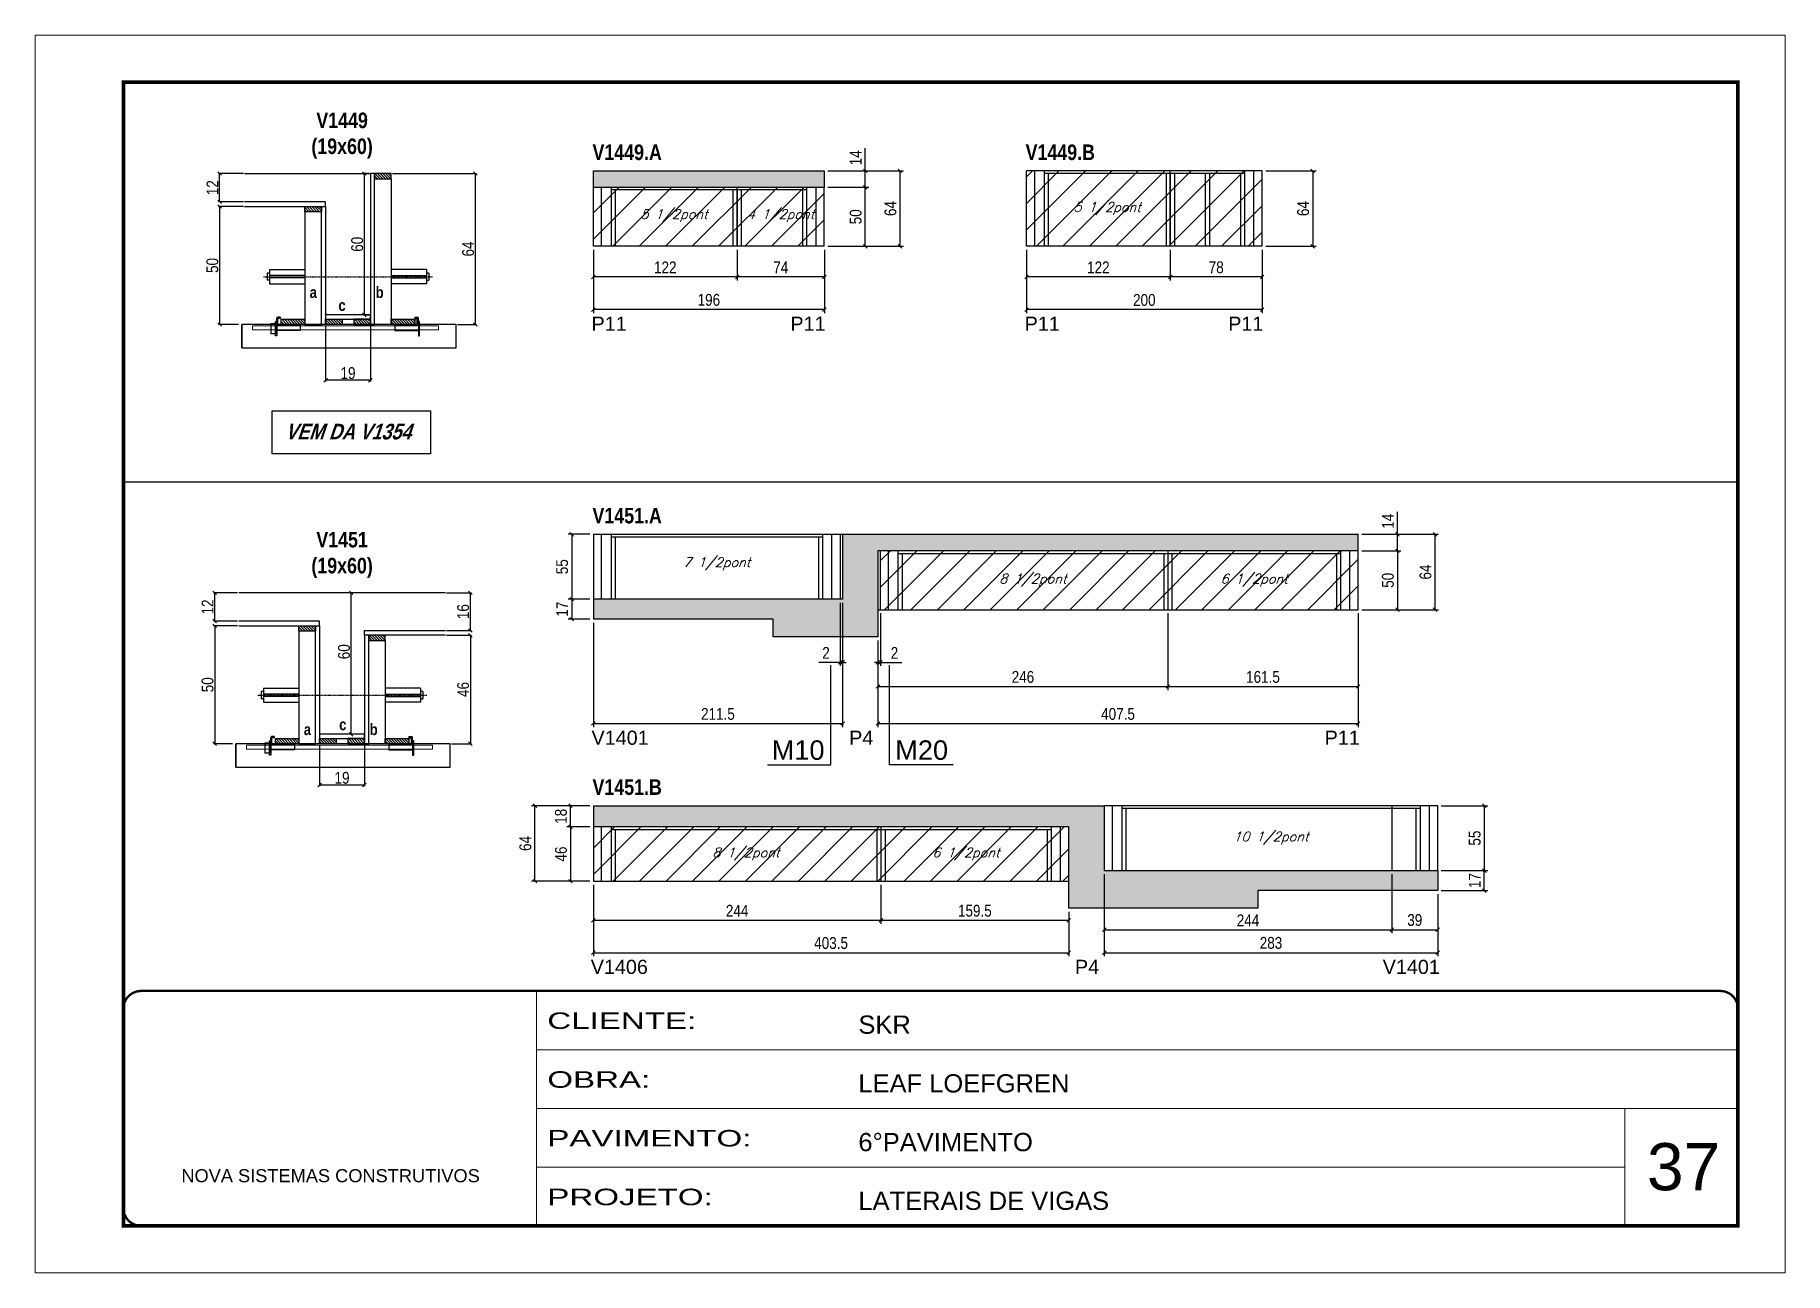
# Model space of a CAD drawing. Extents: x 3309 to 9563, y -2522 to 14608.
# Drawn here: x 3309 to 4794, y 3221 to 4271 of the extents above; entities that cross this region are included whole.
import ezdxf

# ---------------------------------------------------------------- set-up
doc = ezdxf.new("R2010")
doc.units = 0
for name, pattern in [('CONTINUO', [0]), ('DASHED', [0.75, 0.5, -0.25]), ('HIDDEN', [0.375, 0.25, -0.125])]:
    doc.linetypes.add(name, pattern=pattern)
for name, color, linetype in [('5', 5, 'Continuous'), ('barrote', 251, 'Continuous'), ('COTA', 241, 'Continuous'), ('detalhes', 4, 'Continuous'), ('NOMENCLATURA', 7, 'Continuous'), ('Painéis', 200, 'Continuous'), ('presilha', 1, 'Continuous'), ('SARR_2.2x10', 60, 'Continuous'), ('SARR_2.2x7', 40, 'Continuous'), ('SARR_3.5x7', 81, 'Continuous'), ('TENSOR', 3, 'Continuous'), ('texto', 7, 'Continuous')]:
    doc.layers.add(name, color=color, linetype=linetype)
for name, color, linetype, lineweight in [('CARIMBO', 255, 'Continuous', 9), ('CONCRETO', 251, 'Continuous', 25), ('Folhas', 255, 'Continuous', 9), ('Hachura', 251, 'Continuous', 9), ('SARRAFO DE PRESSAO', 251, 'DASHED', 9), ('SCO-___-LAJ', 2, 'Continuous', 0)]:
    doc.layers.add(name, color=color, linetype=linetype, lineweight=lineweight)
doc.styles.add('ARIAL', font='arial.ttf')
doc.styles.add('COTA TECNICA', font='techl___.ttf', dxfattribs={"height": 10})
doc.styles.add('COTA TECNICA 2X', font='techl___.ttf', dxfattribs={"height": 10})
doc.styles.add('Romans', font='romans.shx')
doc.styles.get("Standard").update_dxf_attribs({"font": 'arial.ttf'})
doc.styles.add('TECNICA', font='techb___.ttf', dxfattribs={"height": 10})
doc.styles.add('Tecnologia', font='')
doc.styles.get('Tecnologia').set_extended_font_data('Forgotten Futurist')
doc.dimstyles.new('PAINEL', dxfattribs={"dimtxt": 10, "dimasz": 3, "dimexe": 3, "dimexo": 3, "dimgap": 3, "dimtad": 1, "dimdec": 1, "dimzin": 12, "dimdsep": 46, "dimtxsty": 'COTA TECNICA', "dimblk1": 'OBLIQUE', "dimblk2": 'OBLIQUE', "dimsah": 1, "dimcen": 0.9, "dimclrd": 4, "dimclre": 4, "dimclrt": 240, "dimadec": 1, "dimazin": 3, "dimtfac": 1, "dimtdec": 1, "dimtmove": 0, "dimatfit": 3, "dimfxl": 1, "dimtolj": 1, "dimtzin": 12, "dimarcsym": 0})
doc.dimstyles.new('SECAO', dxfattribs={"dimscale": 0.333333, "dimtxt": 5, "dimasz": 9, "dimexe": 3, "dimexo": 3, "dimgap": 3, "dimtad": 1, "dimdec": 1, "dimlfac": 0.5, "dimzin": 12, "dimdsep": 46, "dimtxsty": 'COTA TECNICA 2X', "dimblk1": 'OBLIQUE', "dimblk2": 'OBLIQUE', "dimsah": 1, "dimcen": 0.9, "dimclrd": 4, "dimclre": 4, "dimclrt": 240, "dimadec": 1, "dimazin": 3, "dimtfac": 1, "dimtdec": 1, "dimtmove": 0, "dimatfit": 3, "dimfxl": 1, "dimtolj": 1, "dimtzin": 12, "dimarcsym": 0})
pattern_1 = [(135, (36791.496, -119486.9337), (-1.122532015, -1.122532015), [])]
pattern_2 = [(135, (36786.4629, -119842.5946), (-1.122532015, -1.122532015), [])]

msp = doc.modelspace()

# ---------------------------------------------------------------- texts
at = {"layer": '5', "linetype": 'Continuous'}
for s, rotation, p in [('P11', 359.99996, (3781.63, 4019.82, 0)), ('P11', 0.00004, (3950.37, 4019.82, 0)), ('P11', 359.99996, (4149.15, 4019.82, 0)), ('P11', 0.00004, (4321.9, 4019.82, 0)), ('V1401', 359.99996, (3781.63, 3668.67)), ('P4', 359.99996, (4000.28, 3668.67)), ('P11', 359.99996, (4403.74, 3668.67)), ('V1406', 0.00004, (3780.97, 3474.31)), ('P4', 0.00004, (4191.84, 3474.31)), ('V1401', 0.00004, (4453.01, 3474.31))]:
    msp.add_text(s, height=12, rotation=rotation, dxfattribs=at).set_placement(p)
at = {"layer": 'CARIMBO', "style": 'ARIAL'}
msp.add_text('37', height=40, dxfattribs=at).set_placement((4677.23, 3290.83))
at = {"layer": 'detalhes', "style": 'TECNICA'}
for s, p in [('a', (3542.48, 4047.67)), ('b', (3598.46, 4047.66)), ('c', (3566.85, 4036.71)), ('a', (3537.45, 3676.94)), ('c', (3567.47, 3681.05)), ('b', (3593.42, 3676.93))]:
    msp.add_text(s, height=9.6, dxfattribs=at).set_placement(p)
at = {"layer": 'NOMENCLATURA', "style": 'TECNICA'}
for s, p in [('V1449.A', (3782.44, 4164.64, 0)), ('V1449.B', (4149.97, 4164.64, 0)), ('V1451.A', (3782.44, 3856.44, 0)), ('V1451.B', (3782.44, 3626.21))]:
    msp.add_text(s, height=13.2, dxfattribs=at).set_placement(p)
at = {"layer": 'NOMENCLATURA', "linetype": 'Continuous'}
for s, p in [('M10', (3934.51, 3655.93)), ('M20', (4039.37, 3655.93))]:
    msp.add_text(s, height=16.5, dxfattribs=at).set_placement(p)
at = {"layer": 'NOMENCLATURA', "char_height": 13.2, "attachment_point": 2, "style": 'TECNICA'}
for s, insert in [('V1449\\P(19x60)', (3569.96, 4204.93)), ('V1451\\P(19x60)', (3569.96, 3849.27))]:
    msp.add_mtext_dynamic_manual_height_columns(s, width=300.2766, gutter_width=1, heights=[0], dxfattribs=dict(at, insert=insert))
at = {"layer": 'NOMENCLATURA', "insert": (3574.96, 3940.91), "char_height": 13.2, "width": 300.2766, "attachment_point": 2, "style": 'TECNICA'}
msp.add_mtext('{\\Q19;VEM DA V1354}', dxfattribs=at)
at = {"layer": 'texto', "color": 2, "char_height": 8, "attachment_point": 5, "style": 'Romans'}
for s, insert in [('{\\Q19;\\C256;5 1/2pont}', (4219.19, 4123.46, 0)), ('{\\Q19;\\C256;5 1/2pont}', (3851.66, 4117.46, 0)), ('{\\Q19;\\C256;4 1/2pont}', (3942.16, 4117.46, 0)), ('{\\Q19;\\C256;7 1/2pont}', (3887.91, 3822.25, 0)), ('{\\Q19;\\C256;8 1/2pont}', (4156.16, 3808.25, 0)), ('{\\Q19;\\C256;6 1/2pont}', (4343.91, 3808.25, 0)), ('{\\Q19;\\C256;10 1/2pont}', (4358.16, 3589.52)), ('{\\Q19;\\C256;8 1/2pont}', (3912.66, 3576.02)), ('{\\Q19;\\C256;6 1/2pont}', (4099.41, 3576.02))]:
    msp.add_mtext(s, dxfattribs=dict(at, insert=insert))

# ---------------------------------------------------------------- blocks, each defined once
blk = doc.blocks.new('9999999999')
at = {"color": 30, "linetype": 'CONTINUO'}
for p, q in [((98564.6, 34230.2), (98564.6, 34429.4)), ((98564.6, 34379.6), (99584, 34379.6)), ((98564.6, 34329.8), (99488, 34329.8)), ((99584, 34329.8), (99488, 34329.8)), ((99488, 34329.8), (99488, 34230.2)), ((98564.6, 34280), (99488, 34280))]:
    blk.add_line(p, q, dxfattribs=at)
at = {"color": 30, "linetype": 'CONTINUO', "const_width": 2}
blk.add_lwpolyline([(99584, 34230.2), (99584, 34414.4, 0.414214), (99569, 34429.4), (98229, 34429.4, 0.414214), (98214, 34414.4), (98214, 34245.2, 0.414214), (98229, 34230.2), (99584, 34230.2)], format="xyb", dxfattribs=at)
at = {"layer": 'Folhas'}
blk.add_lwpolyline([(98139, 34190.2), (99624, 34190.2), (99624, 35240.2), (98139, 35240.2)], close=True, dxfattribs=at)
at = {"layer": 'Folhas', "color": 30, "const_width": 3}
blk.add_lwpolyline([(98214, 34230.2), (99584, 34230.2), (99584, 35200.2), (98214, 35200.2)], close=True, dxfattribs=at)
at = {"color": 7, "linetype": 'Continuous', "ltscale": 5, "style": 'ARIAL'}
for s, height, p in [('SKR', 15.48, (98837.7, 34393.1)), ('LEAF LOEFGREN', 15.483, (98837.7, 34343.3)), ('6°PAVIMENTO', 15.483, (98837.7, 34293.5)), ('NOVA SISTEMAS CONSTRUTIVOS', 11.059, (98263.2, 34267.2)), ('LATERAIS DE VIGAS', 15.483, (98837.7, 34243.7))]:
    blk.add_text(s, height=height, dxfattribs=at).set_placement(p)
at = {"layer": 'Folhas', "color": 7, "style": 'Tecnologia', "width": 1.5}
for s, p in [('CLIENTE:', (98573.7, 34397.2)), ('OBRA:', (98573.7, 34347.3)), ('PAVIMENTO:', (98573.7, 34297.5)), ('PROJETO:', (98573.7, 34247.7))]:
    blk.add_text(s, height=14, dxfattribs=at).set_placement(p)
blk = doc.blocks.new('_Oblique')
at = {"color": 0, "linetype": 'ByBlock', "lineweight": -2}
blk.add_line((-0.5, -0.5), (0.5, 0.5), dxfattribs=at)
blk = doc.blocks.new('*D2804')
at = {"layer": 'COTA', "color": 4, "lineweight": -2, "transparency": 16777216}
for p, q in [((3556, 4024.2), (3556, 3976.8)), ((3594, 4024.2), (3594, 3976.8)), ((3594, 3977.8), (3556, 3977.8))]:
    blk.add_line(p, q, dxfattribs=at)
at = {"layer": 'Defpoints', "color": 0, "transparency": 16777216}
for p in [(3556, 4025.2), (3594, 4025.2), (3556, 3977.8)]:
    blk.add_point(p, dxfattribs=at)
at = {"layer": 'COTA', "color": 4, "lineweight": -2, "transparency": 16777216, "xscale": 3, "yscale": 3, "zscale": 3, "rotation": 180}
blk.add_blockref('_Oblique', (3556, 3977.8), dxfattribs=at)
at = {"layer": 'COTA', "color": 4, "lineweight": -2, "transparency": 16777216, "xscale": 3, "yscale": 3, "zscale": 3}
blk.add_blockref('_Oblique', (3594, 3977.8), dxfattribs=at)
at = {"layer": 'COTA', "color": 240, "transparency": 16777216, "insert": (3575, 3983.9), "char_height": 10, "attachment_point": 5, "style": 'COTA TECNICA 2X'}
blk.add_mtext('\\A1;19', dxfattribs=at)
blk = doc.blocks.new('PRESILHA METÁLICA 1')
at = {"layer": 'presilha'}
for p, q in [((0, 13), (6, 13)), ((0, 13), (0, 0)), ((6, 0), (0, 0)), ((6, 15.5), (7.5, 15.5)), ((6, -2.5), (6, 15.5)), ((6, 13), (6, 0)), ((7.5, 10.6), (7.5, 19.9)), ((7.5, 15.5), (7.5, -2.5)), ((37.5, 4.1), (7.5, 4.1)), ((12, 21), (8.6, 21)), ((9, 11.6), (9, 18.9)), ((12, 19.5), (9.6, 19.5)), ((37.5, 11), (9.6, 11)), ((12, 21), (12, 19.5)), ((37.5, 11), (37.5, 4.1)), ((7.5, -2.5), (6, -2.5))]:
    blk.add_line(p, q, dxfattribs=at)
for centre, radius, start, end in [((8.6, 19.9), 1.14, 90, 180), ((9.6, 18.9), 0.57, 90, 180), ((9.6, 11.6), 0.57, 180, 270)]:
    blk.add_arc(centre, radius, start, end, dxfattribs=at)
blk = doc.blocks.new('PRESILHA METÁLICA 2')
at = {"layer": 'presilha'}
for p, q in [((-5.2, 23.5), (-5.2, 22)), ((-5.2, 23.5), (-1.9, 23.5)), ((-0.8, 14.6), (-0.8, 22.4)), ((-30.8, 13.5), (-30.8, 6.6)), ((-30.8, 13.5), (-2.8, 13.5)), ((-30.8, 6.6), (-0.8, 6.6)), ((-5.2, 22), (-2.8, 22)), ((-2.2, 14.1), (-2.2, 21.4)), ((0.8, 18), (-0.8, 18)), ((-0.8, 18), (-0.8, 0)), ((-0.8, 0), (0.8, 0)), ((0.8, 0), (0.8, 18))]:
    blk.add_line(p, q, dxfattribs=at)
for centre, radius, start, end in [((-1.9, 22.4), 1.14, 0, 90), ((-2.8, 21.4), 0.57, 0, 90), ((-2.8, 14.1), 0.57, 270, 0)]:
    blk.add_arc(centre, radius, start, end, dxfattribs=at)
blk = doc.blocks.new('*D2805')
at = {"layer": 'COTA', "color": 4, "lineweight": -2, "transparency": 16777216}
for p, q in [((3612.6, 4153.2), (3684, 4153.2)), ((3683, 4153.2), (3683, 4025.2)), ((3667.8, 4025.2), (3684, 4025.2))]:
    blk.add_line(p, q, dxfattribs=at)
at = {"layer": 'Defpoints', "color": 0, "transparency": 16777216}
for p in [(3611.6, 4153.2), (3666.8, 4025.2), (3683, 4025.2)]:
    blk.add_point(p, dxfattribs=at)
at = {"layer": 'COTA', "color": 4, "lineweight": -2, "transparency": 16777216, "xscale": 3, "yscale": 3, "zscale": 3}
for p, rotation in [((3683, 4153.2), 90), ((3683, 4025.2), 270)]:
    blk.add_blockref('_Oblique', p, dxfattribs=dict(at, rotation=rotation))
at = {"layer": 'COTA', "color": 240, "transparency": 16777216, "insert": (3676.9, 4089.2), "char_height": 10, "attachment_point": 5, "rotation": 90, "style": 'COTA TECNICA 2X'}
blk.add_mtext('\\A1;64', dxfattribs=at)
blk = doc.blocks.new('*D2806')
at = {"layer": 'COTA', "color": 4, "lineweight": -2, "transparency": 16777216}
for p, q in [((3486.3, 4125.2), (3465, 4125.2)), ((3466, 4125.2), (3466, 4025.2)), ((3482.1, 4025.2), (3465, 4025.2))]:
    blk.add_line(p, q, dxfattribs=at)
at = {"layer": 'Defpoints', "color": 0, "transparency": 16777216}
for p in [(3487.3, 4125.2), (3466, 4025.2), (3483.1, 4025.2)]:
    blk.add_point(p, dxfattribs=at)
at = {"layer": 'COTA', "color": 4, "lineweight": -2, "transparency": 16777216, "xscale": 3, "yscale": 3, "zscale": 3}
for p, rotation in [((3466, 4125.2), 90), ((3466, 4025.2), 270)]:
    blk.add_blockref('_Oblique', p, dxfattribs=dict(at, rotation=rotation))
at = {"layer": 'COTA', "color": 240, "transparency": 16777216, "insert": (3459.9, 4075.2), "char_height": 10, "attachment_point": 5, "rotation": 90, "style": 'COTA TECNICA 2X'}
blk.add_mtext('\\A1;50', dxfattribs=at)
blk = doc.blocks.new('*D2807')
at = {"layer": 'COTA', "color": 4, "lineweight": -2, "transparency": 16777216}
for p, q in [((3593, 4153.2), (3587.9, 4153.2)), ((3588.9, 4033.2), (3588.9, 4153.2)), ((3593, 4033.2), (3587.9, 4033.2))]:
    blk.add_line(p, q, dxfattribs=at)
at = {"layer": 'Defpoints', "color": 0, "transparency": 16777216}
for p in [(3588.9, 4153.2), (3594, 4153.2), (3594, 4033.2)]:
    blk.add_point(p, dxfattribs=at)
at = {"layer": 'COTA', "color": 4, "lineweight": -2, "transparency": 16777216, "xscale": 3, "yscale": 3, "zscale": 3}
for p, rotation in [((3588.9, 4153.2), 90), ((3588.9, 4033.2), 270)]:
    blk.add_blockref('_Oblique', p, dxfattribs=dict(at, rotation=rotation))
at = {"layer": 'COTA', "color": 240, "transparency": 16777216, "insert": (3582.8, 4093.2), "char_height": 10, "attachment_point": 5, "rotation": 90, "style": 'COTA TECNICA 2X'}
blk.add_mtext('\\A1;60', dxfattribs=at)
blk = doc.blocks.new('*D2808')
at = {"layer": 'COTA', "color": 4, "lineweight": -2, "transparency": 16777216}
for p, q in [((3486.3, 4153.2), (3465, 4153.2)), ((3466, 4129.2), (3466, 4153.2)), ((3486.3, 4129.2), (3465, 4129.2))]:
    blk.add_line(p, q, dxfattribs=at)
at = {"layer": 'Defpoints', "color": 0, "transparency": 16777216}
for p in [(3466, 4153.2), (3487.3, 4153.2), (3487.3, 4129.2)]:
    blk.add_point(p, dxfattribs=at)
at = {"layer": 'COTA', "color": 4, "lineweight": -2, "transparency": 16777216, "xscale": 3, "yscale": 3, "zscale": 3}
for p, rotation in [((3466, 4153.2), 90), ((3466, 4129.2), 270)]:
    blk.add_blockref('_Oblique', p, dxfattribs=dict(at, rotation=rotation))
at = {"layer": 'COTA', "color": 240, "transparency": 16777216, "insert": (3460, 4141.2), "char_height": 10, "attachment_point": 5, "rotation": 90, "style": 'COTA TECNICA 2X'}
blk.add_mtext('\\A1;12', dxfattribs=at)
blk = doc.blocks.new('*D2809')
at = {"layer": 'COTA', "color": 4, "linetype": 'ByBlock', "lineweight": -2, "transparency": 16777216}
for p, q in [((3905.2, 4088.5), (3905.2, 4062.5)), ((3979.2, 4088.5), (3979.2, 4062.5)), ((3979.2, 4065.5), (3905.2, 4065.5))]:
    blk.add_line(p, q, dxfattribs=at)
at = {"layer": 'Defpoints', "color": 0, "linetype": 'ByBlock', "transparency": 16777216}
for p in [(3905.2, 4091.5), (3979.2, 4091.5), (3905.2, 4065.5)]:
    blk.add_point(p, dxfattribs=at)
at = {"layer": 'COTA', "color": 4, "linetype": 'ByBlock', "lineweight": -2, "transparency": 16777216, "xscale": 3, "yscale": 3, "zscale": 3, "rotation": 180}
blk.add_blockref('_Oblique', (3905.2, 4065.5), dxfattribs=at)
at = {"layer": 'COTA', "color": 4, "linetype": 'ByBlock', "lineweight": -2, "transparency": 16777216, "xscale": 3, "yscale": 3, "zscale": 3}
blk.add_blockref('_Oblique', (3979.2, 4065.5), dxfattribs=at)
at = {"layer": 'COTA', "color": 240, "linetype": 'ByBlock', "transparency": 16777216, "insert": (3942.2, 4073.6), "char_height": 10, "attachment_point": 5, "style": 'COTA TECNICA'}
blk.add_mtext('\\A1;74', dxfattribs=at)
blk = doc.blocks.new('*D2810')
at = {"layer": 'COTA', "color": 4, "linetype": 'ByBlock', "lineweight": -2, "transparency": 16777216}
for p, q in [((3783.2, 4088.5), (3783.2, 4062.5)), ((3905.2, 4088.5), (3905.2, 4062.5)), ((3905.2, 4065.5), (3783.2, 4065.5))]:
    blk.add_line(p, q, dxfattribs=at)
at = {"layer": 'Defpoints', "color": 0, "linetype": 'ByBlock', "transparency": 16777216}
for p in [(3783.2, 4091.5), (3905.2, 4091.5), (3783.2, 4065.5)]:
    blk.add_point(p, dxfattribs=at)
at = {"layer": 'COTA', "color": 4, "linetype": 'ByBlock', "lineweight": -2, "transparency": 16777216, "xscale": 3, "yscale": 3, "zscale": 3, "rotation": 180}
blk.add_blockref('_Oblique', (3783.2, 4065.5), dxfattribs=at)
at = {"layer": 'COTA', "color": 4, "linetype": 'ByBlock', "lineweight": -2, "transparency": 16777216, "xscale": 3, "yscale": 3, "zscale": 3}
blk.add_blockref('_Oblique', (3905.2, 4065.5), dxfattribs=at)
at = {"layer": 'COTA', "color": 240, "linetype": 'ByBlock', "transparency": 16777216, "insert": (3844.2, 4073.6), "char_height": 10, "attachment_point": 5, "style": 'COTA TECNICA'}
blk.add_mtext('\\A1;122', dxfattribs=at)
blk = doc.blocks.new('*D2813')
at = {"layer": 'COTA', "color": 4, "linetype": 'ByBlock', "lineweight": -2, "transparency": 16777216}
for p, q in [((3783.2, 4088.5), (3783.2, 4034.8)), ((3979.2, 4088.5), (3979.2, 4034.8)), ((3979.2, 4037.8), (3783.2, 4037.8))]:
    blk.add_line(p, q, dxfattribs=at)
at = {"layer": 'Defpoints', "color": 0, "linetype": 'ByBlock', "transparency": 16777216}
for p in [(3783.2, 4091.5), (3979.2, 4091.5), (3783.2, 4037.8)]:
    blk.add_point(p, dxfattribs=at)
at = {"layer": 'COTA', "color": 4, "linetype": 'ByBlock', "lineweight": -2, "transparency": 16777216, "xscale": 3, "yscale": 3, "zscale": 3, "rotation": 180}
blk.add_blockref('_Oblique', (3783.2, 4037.8), dxfattribs=at)
at = {"layer": 'COTA', "color": 4, "linetype": 'ByBlock', "lineweight": -2, "transparency": 16777216, "xscale": 3, "yscale": 3, "zscale": 3}
blk.add_blockref('_Oblique', (3979.2, 4037.8), dxfattribs=at)
at = {"layer": 'COTA', "color": 240, "linetype": 'ByBlock', "transparency": 16777216, "insert": (3881.2, 4046), "char_height": 10, "attachment_point": 5, "style": 'COTA TECNICA'}
blk.add_mtext('\\A1;196', dxfattribs=at)
blk = doc.blocks.new('*D2814')
at = {"layer": 'COTA', "color": 4, "lineweight": -2, "transparency": 16777216}
for p, q in [((3982.2, 4141.5), (4016.9, 4141.5)), ((4013.9, 4091.5), (4013.9, 4141.5)), ((3982.2, 4091.5), (4016.9, 4091.5))]:
    blk.add_line(p, q, dxfattribs=at)
at = {"layer": 'Defpoints', "color": 0, "transparency": 16777216}
for p in [(3979.2, 4141.5), (4013.9, 4141.5), (3979.2, 4091.5)]:
    blk.add_point(p, dxfattribs=at)
at = {"layer": 'COTA', "color": 4, "lineweight": -2, "transparency": 16777216, "xscale": 3, "yscale": 3, "zscale": 3}
for p, rotation in [((4013.9, 4141.5), 90), ((4013.9, 4091.5), 270)]:
    blk.add_blockref('_Oblique', p, dxfattribs=dict(at, rotation=rotation))
at = {"layer": 'COTA', "color": 240, "transparency": 16777216, "insert": (4005.8, 4116.5), "char_height": 10, "attachment_point": 5, "rotation": 90, "style": 'COTA TECNICA'}
blk.add_mtext('\\A1;50', dxfattribs=at)
blk = doc.blocks.new('*D2816')
at = {"layer": 'COTA', "color": 4, "lineweight": -2, "transparency": 16777216}
for p, q in [((3982.2, 4155.5), (4046.4, 4155.5)), ((4043.4, 4091.5), (4043.4, 4155.5)), ((3982.2, 4091.5), (4046.4, 4091.5))]:
    blk.add_line(p, q, dxfattribs=at)
at = {"layer": 'Defpoints', "color": 0, "transparency": 16777216}
for p in [(3979.2, 4155.5), (4043.4, 4155.5), (3979.2, 4091.5)]:
    blk.add_point(p, dxfattribs=at)
at = {"layer": 'COTA', "color": 4, "lineweight": -2, "transparency": 16777216, "xscale": 3, "yscale": 3, "zscale": 3}
for p, rotation in [((4043.4, 4155.5), 90), ((4043.4, 4091.5), 270)]:
    blk.add_blockref('_Oblique', p, dxfattribs=dict(at, rotation=rotation))
at = {"layer": 'COTA', "color": 240, "transparency": 16777216, "insert": (4035.3, 4123.5), "char_height": 10, "attachment_point": 5, "rotation": 90, "style": 'COTA TECNICA'}
blk.add_mtext('\\A1;64', dxfattribs=at)
blk = doc.blocks.new('*D2811')
at = {"layer": 'COTA', "color": 4, "linetype": 'ByBlock', "lineweight": -2, "transparency": 16777216}
for p, q in [((4272.7, 4088.5), (4272.7, 4062.5)), ((4350.7, 4088.5), (4350.7, 4062.5)), ((4350.7, 4065.5), (4272.7, 4065.5))]:
    blk.add_line(p, q, dxfattribs=at)
at = {"layer": 'Defpoints', "color": 0, "linetype": 'ByBlock', "transparency": 16777216}
for p in [(4272.7, 4091.5), (4350.7, 4091.5), (4272.7, 4065.5)]:
    blk.add_point(p, dxfattribs=at)
at = {"layer": 'COTA', "color": 4, "linetype": 'ByBlock', "lineweight": -2, "transparency": 16777216, "xscale": 3, "yscale": 3, "zscale": 3, "rotation": 180}
blk.add_blockref('_Oblique', (4272.7, 4065.5), dxfattribs=at)
at = {"layer": 'COTA', "color": 4, "linetype": 'ByBlock', "lineweight": -2, "transparency": 16777216, "xscale": 3, "yscale": 3, "zscale": 3}
blk.add_blockref('_Oblique', (4350.7, 4065.5), dxfattribs=at)
at = {"layer": 'COTA', "color": 240, "linetype": 'ByBlock', "transparency": 16777216, "insert": (4311.7, 4073.6), "char_height": 10, "attachment_point": 5, "style": 'COTA TECNICA'}
blk.add_mtext('\\A1;78', dxfattribs=at)
blk = doc.blocks.new('*D2812')
at = {"layer": 'COTA', "color": 4, "linetype": 'ByBlock', "lineweight": -2, "transparency": 16777216}
for p, q in [((4150.7, 4088.5), (4150.7, 4062.5)), ((4272.7, 4088.5), (4272.7, 4062.5)), ((4272.7, 4065.5), (4150.7, 4065.5))]:
    blk.add_line(p, q, dxfattribs=at)
at = {"layer": 'Defpoints', "color": 0, "linetype": 'ByBlock', "transparency": 16777216}
for p in [(4150.7, 4091.5), (4272.7, 4091.5), (4150.7, 4065.5)]:
    blk.add_point(p, dxfattribs=at)
at = {"layer": 'COTA', "color": 4, "linetype": 'ByBlock', "lineweight": -2, "transparency": 16777216, "xscale": 3, "yscale": 3, "zscale": 3, "rotation": 180}
blk.add_blockref('_Oblique', (4150.7, 4065.5), dxfattribs=at)
at = {"layer": 'COTA', "color": 4, "linetype": 'ByBlock', "lineweight": -2, "transparency": 16777216, "xscale": 3, "yscale": 3, "zscale": 3}
blk.add_blockref('_Oblique', (4272.7, 4065.5), dxfattribs=at)
at = {"layer": 'COTA', "color": 240, "linetype": 'ByBlock', "transparency": 16777216, "insert": (4211.7, 4073.6), "char_height": 10, "attachment_point": 5, "style": 'COTA TECNICA'}
blk.add_mtext('\\A1;122', dxfattribs=at)
blk = doc.blocks.new('*D2817')
at = {"layer": 'COTA', "color": 4, "linetype": 'ByBlock', "lineweight": -2, "transparency": 16777216}
for p, q in [((4150.7, 4088.5), (4150.7, 4034.8)), ((4350.7, 4088.5), (4350.7, 4034.8)), ((4350.7, 4037.8), (4150.7, 4037.8))]:
    blk.add_line(p, q, dxfattribs=at)
at = {"layer": 'Defpoints', "color": 0, "linetype": 'ByBlock', "transparency": 16777216}
for p in [(4150.7, 4091.5), (4350.7, 4091.5), (4150.7, 4037.8)]:
    blk.add_point(p, dxfattribs=at)
at = {"layer": 'COTA', "color": 4, "linetype": 'ByBlock', "lineweight": -2, "transparency": 16777216, "xscale": 3, "yscale": 3, "zscale": 3, "rotation": 180}
blk.add_blockref('_Oblique', (4150.7, 4037.8), dxfattribs=at)
at = {"layer": 'COTA', "color": 4, "linetype": 'ByBlock', "lineweight": -2, "transparency": 16777216, "xscale": 3, "yscale": 3, "zscale": 3}
blk.add_blockref('_Oblique', (4350.7, 4037.8), dxfattribs=at)
at = {"layer": 'COTA', "color": 240, "linetype": 'ByBlock', "transparency": 16777216, "insert": (4250.7, 4045.9), "char_height": 10, "attachment_point": 5, "style": 'COTA TECNICA'}
blk.add_mtext('\\A1;200', dxfattribs=at)
blk = doc.blocks.new('*D2818')
at = {"layer": 'COTA', "color": 4, "lineweight": -2, "transparency": 16777216}
for p, q in [((4353.7, 4155.5), (4396.6, 4155.5)), ((4393.6, 4155.5), (4393.6, 4091.5)), ((4353.7, 4091.5), (4396.6, 4091.5))]:
    blk.add_line(p, q, dxfattribs=at)
at = {"layer": 'Defpoints', "color": 0, "transparency": 16777216}
for p in [(4350.7, 4155.5), (4350.7, 4091.5), (4393.6, 4091.5)]:
    blk.add_point(p, dxfattribs=at)
at = {"layer": 'COTA', "color": 4, "lineweight": -2, "transparency": 16777216, "xscale": 3, "yscale": 3, "zscale": 3}
for p, rotation in [((4393.6, 4155.5), 90), ((4393.6, 4091.5), 270)]:
    blk.add_blockref('_Oblique', p, dxfattribs=dict(at, rotation=rotation))
at = {"layer": 'COTA', "color": 240, "transparency": 16777216, "insert": (4385.5, 4123.5), "char_height": 10, "attachment_point": 5, "rotation": 90, "style": 'COTA TECNICA'}
blk.add_mtext('\\A1;64', dxfattribs=at)
blk = doc.blocks.new('*D2820')
at = {"layer": 'COTA', "color": 4, "lineweight": -2, "transparency": 16777216}
for p, q in [((4013.9, 4155.5), (4013.9, 4174.6)), ((3982.2, 4155.5), (4016.9, 4155.5)), ((4013.9, 4141.5), (4013.9, 4155.5)), ((3982.2, 4141.5), (4016.9, 4141.5))]:
    blk.add_line(p, q, dxfattribs=at)
at = {"layer": 'Defpoints', "color": 0, "transparency": 16777216}
for p in [(3979.2, 4155.5, 0), (4013.9, 4155.5), (3979.2, 4141.5, 0)]:
    blk.add_point(p, dxfattribs=at)
at = {"layer": 'COTA', "color": 4, "lineweight": -2, "transparency": 16777216, "xscale": 3, "yscale": 3, "zscale": 3}
for p, rotation in [((4013.9, 4155.5), 90), ((4013.9, 4141.5), 270)]:
    blk.add_blockref('_Oblique', p, dxfattribs=dict(at, rotation=rotation))
at = {"layer": 'COTA', "color": 240, "transparency": 16777216, "insert": (4005.8, 4166.5), "char_height": 10, "attachment_point": 5, "rotation": 90, "style": 'COTA TECNICA'}
blk.add_mtext('\\A1;14', dxfattribs=at)
blk = doc.blocks.new('*D2821')
at = {"layer": 'COTA', "color": 4, "lineweight": -2, "transparency": 16777216}
for p, q in [((3550.9, 3668.6), (3550.9, 3633.5)), ((3588.9, 3668.6), (3588.9, 3633.5)), ((3588.9, 3634.5), (3550.9, 3634.5))]:
    blk.add_line(p, q, dxfattribs=at)
at = {"layer": 'Defpoints', "color": 0, "transparency": 16777216}
for p in [(3550.9, 3669.6), (3588.9, 3669.6), (3550.9, 3634.5)]:
    blk.add_point(p, dxfattribs=at)
at = {"layer": 'COTA', "color": 4, "lineweight": -2, "transparency": 16777216, "xscale": 3, "yscale": 3, "zscale": 3, "rotation": 180}
blk.add_blockref('_Oblique', (3550.9, 3634.5), dxfattribs=at)
at = {"layer": 'COTA', "color": 4, "lineweight": -2, "transparency": 16777216, "xscale": 3, "yscale": 3, "zscale": 3}
blk.add_blockref('_Oblique', (3588.9, 3634.5), dxfattribs=at)
at = {"layer": 'COTA', "color": 240, "transparency": 16777216, "insert": (3569.9, 3640.6), "char_height": 10, "attachment_point": 5, "style": 'COTA TECNICA 2X'}
blk.add_mtext('\\A1;19', dxfattribs=at)
blk = doc.blocks.new('*D2822')
at = {"layer": 'COTA', "color": 4, "lineweight": -2, "transparency": 16777216}
for p, q in [((3481.2, 3769.6), (3460.9, 3769.6)), ((3461.9, 3769.6), (3461.9, 3669.6)), ((3477.1, 3669.6), (3460.9, 3669.6))]:
    blk.add_line(p, q, dxfattribs=at)
at = {"layer": 'Defpoints', "color": 0, "transparency": 16777216}
for p in [(3482.2, 3769.6), (3461.9, 3669.6), (3478.1, 3669.6)]:
    blk.add_point(p, dxfattribs=at)
at = {"layer": 'COTA', "color": 4, "lineweight": -2, "transparency": 16777216, "xscale": 3, "yscale": 3, "zscale": 3}
for p, rotation in [((3461.9, 3769.6), 90), ((3461.9, 3669.6), 270)]:
    blk.add_blockref('_Oblique', p, dxfattribs=dict(at, rotation=rotation))
at = {"layer": 'COTA', "color": 240, "transparency": 16777216, "insert": (3455.8, 3719.6), "char_height": 10, "attachment_point": 5, "rotation": 90, "style": 'COTA TECNICA 2X'}
blk.add_mtext('\\A1;50', dxfattribs=at)
blk = doc.blocks.new('*D2823')
at = {"layer": 'COTA', "color": 4, "lineweight": -2, "transparency": 16777216}
for p, q in [((3658.6, 3761.6), (3679.8, 3761.6)), ((3678.8, 3761.6), (3678.8, 3669.6)), ((3662.7, 3669.6), (3679.8, 3669.6))]:
    blk.add_line(p, q, dxfattribs=at)
at = {"layer": 'Defpoints', "color": 0, "transparency": 16777216}
for p in [(3657.6, 3761.6), (3661.7, 3669.6), (3678.8, 3669.6)]:
    blk.add_point(p, dxfattribs=at)
at = {"layer": 'COTA', "color": 4, "lineweight": -2, "transparency": 16777216, "xscale": 3, "yscale": 3, "zscale": 3}
for p, rotation in [((3678.8, 3761.6), 90), ((3678.8, 3669.6), 270)]:
    blk.add_blockref('_Oblique', p, dxfattribs=dict(at, rotation=rotation))
at = {"layer": 'COTA', "color": 240, "transparency": 16777216, "insert": (3672.7, 3715.6), "char_height": 10, "attachment_point": 5, "rotation": 90, "style": 'COTA TECNICA 2X'}
blk.add_mtext('\\A1;46', dxfattribs=at)
blk = doc.blocks.new('*D2824')
at = {"layer": 'COTA', "color": 4, "lineweight": -2, "transparency": 16777216}
for p, q in [((3587.9, 3797.6), (3576.7, 3797.6)), ((3577.7, 3677.6), (3577.7, 3797.6)), ((3587.9, 3677.6), (3576.7, 3677.6))]:
    blk.add_line(p, q, dxfattribs=at)
at = {"layer": 'Defpoints', "color": 0, "transparency": 16777216}
for p in [(3577.7, 3797.6), (3588.9, 3797.6), (3588.9, 3677.6)]:
    blk.add_point(p, dxfattribs=at)
at = {"layer": 'COTA', "color": 4, "lineweight": -2, "transparency": 16777216, "xscale": 3, "yscale": 3, "zscale": 3}
for p, rotation in [((3577.7, 3797.6), 90), ((3577.7, 3677.6), 270)]:
    blk.add_blockref('_Oblique', p, dxfattribs=dict(at, rotation=rotation))
at = {"layer": 'COTA', "color": 240, "transparency": 16777216, "insert": (3571.6, 3747.6), "char_height": 10, "attachment_point": 5, "rotation": 90, "style": 'COTA TECNICA 2X'}
blk.add_mtext('\\A1;60', dxfattribs=at)
blk = doc.blocks.new('*D2825')
at = {"layer": 'COTA', "color": 4, "lineweight": -2, "transparency": 16777216}
for p, q in [((3658.6, 3797.6), (3679.8, 3797.6)), ((3678.8, 3765.6), (3678.8, 3797.6)), ((3658.6, 3765.6), (3679.8, 3765.6))]:
    blk.add_line(p, q, dxfattribs=at)
at = {"layer": 'Defpoints', "color": 0, "transparency": 16777216}
for p in [(3657.6, 3797.6), (3678.8, 3797.6), (3657.6, 3765.6)]:
    blk.add_point(p, dxfattribs=at)
at = {"layer": 'COTA', "color": 4, "lineweight": -2, "transparency": 16777216, "xscale": 3, "yscale": 3, "zscale": 3}
for p, rotation in [((3678.8, 3797.6), 90), ((3678.8, 3765.6), 270)]:
    blk.add_blockref('_Oblique', p, dxfattribs=dict(at, rotation=rotation))
at = {"layer": 'COTA', "color": 240, "transparency": 16777216, "insert": (3672.7, 3781.6), "char_height": 10, "attachment_point": 5, "rotation": 90, "style": 'COTA TECNICA 2X'}
blk.add_mtext('\\A1;16', dxfattribs=at)
blk = doc.blocks.new('*D2826')
at = {"layer": 'COTA', "color": 4, "lineweight": -2, "transparency": 16777216}
for p, q in [((3481.2, 3797.6), (3460.9, 3797.6)), ((3461.9, 3773.6), (3461.9, 3797.6)), ((3481.2, 3773.6), (3460.9, 3773.6))]:
    blk.add_line(p, q, dxfattribs=at)
at = {"layer": 'Defpoints', "color": 0, "transparency": 16777216}
for p in [(3461.9, 3797.6), (3482.2, 3797.6), (3482.2, 3773.6)]:
    blk.add_point(p, dxfattribs=at)
at = {"layer": 'COTA', "color": 4, "lineweight": -2, "transparency": 16777216, "xscale": 3, "yscale": 3, "zscale": 3}
for p, rotation in [((3461.9, 3797.6), 90), ((3461.9, 3773.6), 270)]:
    blk.add_blockref('_Oblique', p, dxfattribs=dict(at, rotation=rotation))
at = {"layer": 'COTA', "color": 240, "transparency": 16777216, "insert": (3455.8, 3785.6), "char_height": 10, "attachment_point": 5, "rotation": 90, "style": 'COTA TECNICA 2X'}
blk.add_mtext('\\A1;12', dxfattribs=at)
blk = doc.blocks.new('*D2827')
at = {"layer": 'COTA', "color": 4, "lineweight": -2, "transparency": 16777216}
for p, q in [((3780.2, 3847.2), (3761.8, 3847.2)), ((3764.8, 3847.2), (3764.8, 3792.2)), ((3780.2, 3792.2), (3761.8, 3792.2))]:
    blk.add_line(p, q, dxfattribs=at)
at = {"layer": 'Defpoints', "color": 0, "transparency": 16777216}
for p in [(3783.2, 3847.2), (3764.8, 3792.2), (3783.2, 3792.2)]:
    blk.add_point(p, dxfattribs=at)
at = {"layer": 'COTA', "color": 4, "lineweight": -2, "transparency": 16777216, "xscale": 3, "yscale": 3, "zscale": 3}
for p, rotation in [((3764.8, 3847.2), 90), ((3764.8, 3792.2), 270)]:
    blk.add_blockref('_Oblique', p, dxfattribs=dict(at, rotation=rotation))
at = {"layer": 'COTA', "color": 240, "transparency": 16777216, "insert": (3756.7, 3819.7), "char_height": 10, "attachment_point": 5, "rotation": 90, "style": 'COTA TECNICA'}
blk.add_mtext('\\A1;55', dxfattribs=at)
blk = doc.blocks.new('*D2828')
at = {"layer": 'COTA', "color": 4, "lineweight": -2, "transparency": 16777216}
for p, q in [((3780.2, 3792.2), (3761.8, 3792.2)), ((3764.8, 3792.2), (3764.8, 3775.2)), ((3780.2, 3775.2), (3761.8, 3775.2))]:
    blk.add_line(p, q, dxfattribs=at)
at = {"layer": 'Defpoints', "color": 0, "transparency": 16777216}
for p in [(3783.2, 3792.2, 0), (3764.8, 3775.2), (3783.2, 3775.2, 0)]:
    blk.add_point(p, dxfattribs=at)
at = {"layer": 'COTA', "color": 4, "lineweight": -2, "transparency": 16777216, "xscale": 3, "yscale": 3, "zscale": 3}
for p, rotation in [((3764.8, 3792.2), 90), ((3764.8, 3775.2), 270)]:
    blk.add_blockref('_Oblique', p, dxfattribs=dict(at, rotation=rotation))
at = {"layer": 'COTA', "color": 240, "transparency": 16777216, "insert": (3756.7, 3783.7), "char_height": 10, "attachment_point": 5, "rotation": 90, "style": 'COTA TECNICA'}
blk.add_mtext('\\A1;17', dxfattribs=at)
blk = doc.blocks.new('*D2829')
at = {"layer": 'COTA', "color": 4, "lineweight": -2, "transparency": 16777216}
for p, q in [((4432.2, 3780.2), (4432.2, 3683.7)), ((4024.7, 3757.2), (4024.7, 3683.7)), ((4024.7, 3686.7), (4432.2, 3686.7))]:
    blk.add_line(p, q, dxfattribs=at)
at = {"layer": 'Defpoints', "color": 0, "transparency": 16777216}
for p in [(4432.2, 3783.2), (4024.7, 3760.2), (4432.2, 3686.7)]:
    blk.add_point(p, dxfattribs=at)
at = {"layer": 'COTA', "color": 4, "lineweight": -2, "transparency": 16777216, "xscale": 3, "yscale": 3, "zscale": 3, "rotation": 180}
blk.add_blockref('_Oblique', (4024.7, 3686.7), dxfattribs=at)
at = {"layer": 'COTA', "color": 4, "lineweight": -2, "transparency": 16777216, "xscale": 3, "yscale": 3, "zscale": 3}
blk.add_blockref('_Oblique', (4432.2, 3686.7), dxfattribs=at)
at = {"layer": 'COTA', "color": 240, "transparency": 16777216, "insert": (4228.4, 3694.8), "char_height": 10, "attachment_point": 5, "style": 'COTA TECNICA'}
blk.add_mtext('\\A1;407.5', dxfattribs=at)
blk = doc.blocks.new('*D2830')
at = {"layer": 'COTA', "color": 4, "lineweight": -2, "transparency": 16777216}
for p, q in [((4270.7, 3780.2), (4270.7, 3715.1)), ((4024.7, 3757.2), (4024.7, 3715.1)), ((4024.7, 3718.1), (4270.7, 3718.1))]:
    blk.add_line(p, q, dxfattribs=at)
at = {"layer": 'Defpoints', "color": 0, "transparency": 16777216}
for p in [(4270.7, 3783.2), (4024.7, 3760.2), (4270.7, 3718.1)]:
    blk.add_point(p, dxfattribs=at)
at = {"layer": 'COTA', "color": 4, "lineweight": -2, "transparency": 16777216, "xscale": 3, "yscale": 3, "zscale": 3, "rotation": 180}
blk.add_blockref('_Oblique', (4024.7, 3718.1), dxfattribs=at)
at = {"layer": 'COTA', "color": 4, "lineweight": -2, "transparency": 16777216, "xscale": 3, "yscale": 3, "zscale": 3}
blk.add_blockref('_Oblique', (4270.7, 3718.1), dxfattribs=at)
at = {"layer": 'COTA', "color": 240, "transparency": 16777216, "insert": (4147.7, 3726.2), "char_height": 10, "attachment_point": 5, "style": 'COTA TECNICA'}
blk.add_mtext('\\A1;246', dxfattribs=at)
blk = doc.blocks.new('*D2831')
at = {"layer": 'COTA', "color": 4, "lineweight": -2, "transparency": 16777216}
for p, q in [((4270.7, 3780.2), (4270.7, 3715.1)), ((4432.2, 3780.2), (4432.2, 3715.1)), ((4270.7, 3718.1), (4432.2, 3718.1))]:
    blk.add_line(p, q, dxfattribs=at)
at = {"layer": 'Defpoints', "color": 0, "transparency": 16777216}
for p in [(4270.7, 3783.2), (4432.2, 3783.2), (4432.2, 3718.1)]:
    blk.add_point(p, dxfattribs=at)
at = {"layer": 'COTA', "color": 4, "lineweight": -2, "transparency": 16777216, "xscale": 3, "yscale": 3, "zscale": 3, "rotation": 180}
blk.add_blockref('_Oblique', (4270.7, 3718.1), dxfattribs=at)
at = {"layer": 'COTA', "color": 4, "lineweight": -2, "transparency": 16777216, "xscale": 3, "yscale": 3, "zscale": 3}
blk.add_blockref('_Oblique', (4432.2, 3718.1), dxfattribs=at)
at = {"layer": 'COTA', "color": 240, "transparency": 16777216, "insert": (4351.4, 3726.2), "char_height": 10, "attachment_point": 5, "style": 'COTA TECNICA'}
blk.add_mtext('\\A1;161.5', dxfattribs=at)
blk = doc.blocks.new('*D2832')
at = {"layer": 'COTA', "color": 4, "lineweight": -2, "transparency": 16777216}
for p, q in [((3994.7, 3789.2), (3994.7, 3683.7)), ((3783.2, 3772.2), (3783.2, 3683.7)), ((3783.2, 3686.7), (3994.7, 3686.7))]:
    blk.add_line(p, q, dxfattribs=at)
at = {"layer": 'Defpoints', "color": 0, "transparency": 16777216}
for p in [(3994.7, 3792.2, 0), (3783.2, 3775.2, 0), (3994.7, 3686.7)]:
    blk.add_point(p, dxfattribs=at)
at = {"layer": 'COTA', "color": 4, "lineweight": -2, "transparency": 16777216, "xscale": 3, "yscale": 3, "zscale": 3, "rotation": 180}
blk.add_blockref('_Oblique', (3783.2, 3686.7), dxfattribs=at)
at = {"layer": 'COTA', "color": 4, "lineweight": -2, "transparency": 16777216, "xscale": 3, "yscale": 3, "zscale": 3}
blk.add_blockref('_Oblique', (3994.7, 3686.7), dxfattribs=at)
at = {"layer": 'COTA', "color": 240, "transparency": 16777216, "insert": (3888.9, 3694.8), "char_height": 10, "attachment_point": 5, "style": 'COTA TECNICA'}
blk.add_mtext('\\A1;211.5', dxfattribs=at)
blk = doc.blocks.new('*D2833')
at = {"layer": 'COTA', "color": 4, "lineweight": -2, "transparency": 16777216}
for p, q in [((3992.7, 3789.2), (3992.7, 3735.6)), ((3994.7, 3789.2), (3994.7, 3735.6)), ((3992.7, 3738.6), (3974.6, 3738.6)), ((3994.7, 3738.6), (3992.7, 3738.6)), ((3994.7, 3738.6), (3997.7, 3738.6))]:
    blk.add_line(p, q, dxfattribs=at)
at = {"layer": 'Defpoints', "color": 0, "transparency": 16777216}
for p in [(3992.7, 3792.2, 0), (3994.7, 3792.2, 0), (3992.7, 3738.6)]:
    blk.add_point(p, dxfattribs=at)
at = {"layer": 'COTA', "color": 4, "lineweight": -2, "transparency": 16777216, "xscale": 3, "yscale": 3, "zscale": 3}
blk.add_blockref('_Oblique', (3992.7, 3738.6), dxfattribs=at)
at = {"layer": 'COTA', "color": 4, "lineweight": -2, "transparency": 16777216, "xscale": 3, "yscale": 3, "zscale": 3, "rotation": 180}
blk.add_blockref('_Oblique', (3994.7, 3738.6), dxfattribs=at)
at = {"layer": 'COTA', "color": 240, "transparency": 16777216, "insert": (3980.6, 3746.6), "char_height": 10, "attachment_point": 5, "style": 'COTA TECNICA'}
blk.add_mtext('\\A1;2', dxfattribs=at)
blk = doc.blocks.new('*D2834')
at = {"layer": 'COTA', "color": 4, "lineweight": -2, "transparency": 16777216}
for p, q in [((4026.7, 3780.2), (4026.7, 3735.6)), ((4024.7, 3757.2), (4024.7, 3735.6)), ((4024.7, 3738.6), (4021.7, 3738.6)), ((4024.7, 3738.6), (4026.7, 3738.6)), ((4026.7, 3738.6), (4044.8, 3738.6))]:
    blk.add_line(p, q, dxfattribs=at)
at = {"layer": 'Defpoints', "color": 0, "transparency": 16777216}
for p in [(4026.7, 3783.2, 0), (4024.7, 3760.2, 0), (4026.7, 3738.6)]:
    blk.add_point(p, dxfattribs=at)
at = {"layer": 'COTA', "color": 4, "lineweight": -2, "transparency": 16777216, "xscale": 3, "yscale": 3, "zscale": 3}
blk.add_blockref('_Oblique', (4024.7, 3738.6), dxfattribs=at)
at = {"layer": 'COTA', "color": 4, "lineweight": -2, "transparency": 16777216, "xscale": 3, "yscale": 3, "zscale": 3, "rotation": 180}
blk.add_blockref('_Oblique', (4026.7, 3738.6), dxfattribs=at)
at = {"layer": 'COTA', "color": 240, "transparency": 16777216, "insert": (4038.7, 3746.6), "char_height": 10, "attachment_point": 5, "style": 'COTA TECNICA'}
blk.add_mtext('\\A1;2', dxfattribs=at)
blk = doc.blocks.new('*D2835')
at = {"layer": 'COTA', "color": 4, "lineweight": -2, "transparency": 16777216}
for p, q in [((4435.2, 3833.2), (4468.5, 3833.2)), ((4465.5, 3833.2), (4465.5, 3783.2)), ((4435.2, 3783.2), (4468.5, 3783.2))]:
    blk.add_line(p, q, dxfattribs=at)
at = {"layer": 'Defpoints', "color": 0, "transparency": 16777216}
for p in [(4432.2, 3833.2, 0), (4432.2, 3783.2, 0), (4465.5, 3783.2)]:
    blk.add_point(p, dxfattribs=at)
at = {"layer": 'COTA', "color": 4, "lineweight": -2, "transparency": 16777216, "xscale": 3, "yscale": 3, "zscale": 3}
for p, rotation in [((4465.5, 3833.2), 90), ((4465.5, 3783.2), 270)]:
    blk.add_blockref('_Oblique', p, dxfattribs=dict(at, rotation=rotation))
at = {"layer": 'COTA', "color": 240, "transparency": 16777216, "insert": (4457.4, 3808.2), "char_height": 10, "attachment_point": 5, "rotation": 90, "style": 'COTA TECNICA'}
blk.add_mtext('\\A1;50', dxfattribs=at)
blk = doc.blocks.new('*D2836')
at = {"layer": 'COTA', "color": 4, "lineweight": -2, "transparency": 16777216}
for p, q in [((4465.5, 3847.2), (4465.5, 3866.4)), ((4435.2, 3847.2), (4468.5, 3847.2)), ((4465.5, 3833.2), (4465.5, 3847.2)), ((4435.2, 3833.2), (4468.5, 3833.2))]:
    blk.add_line(p, q, dxfattribs=at)
at = {"layer": 'Defpoints', "color": 0, "transparency": 16777216}
for p in [(4432.2, 3847.2, 0), (4465.5, 3847.2), (4432.2, 3833.2, 0)]:
    blk.add_point(p, dxfattribs=at)
at = {"layer": 'COTA', "color": 4, "lineweight": -2, "transparency": 16777216, "xscale": 3, "yscale": 3, "zscale": 3}
for p, rotation in [((4465.5, 3847.2), 90), ((4465.5, 3833.2), 270)]:
    blk.add_blockref('_Oblique', p, dxfattribs=dict(at, rotation=rotation))
at = {"layer": 'COTA', "color": 240, "transparency": 16777216, "insert": (4457.4, 3858.3), "char_height": 10, "attachment_point": 5, "rotation": 90, "style": 'COTA TECNICA'}
blk.add_mtext('\\A1;14', dxfattribs=at)
blk = doc.blocks.new('*D2837')
at = {"layer": 'COTA', "color": 4, "lineweight": -2, "transparency": 16777216}
for p, q in [((4435.2, 3847.2), (4500.4, 3847.2)), ((4497.4, 3783.2), (4497.4, 3847.2)), ((4435.2, 3783.2), (4500.4, 3783.2))]:
    blk.add_line(p, q, dxfattribs=at)
at = {"layer": 'Defpoints', "color": 0, "transparency": 16777216}
for p in [(4432.2, 3847.2, 0), (4497.4, 3847.2), (4432.2, 3783.2, 0)]:
    blk.add_point(p, dxfattribs=at)
at = {"layer": 'COTA', "color": 4, "lineweight": -2, "transparency": 16777216, "xscale": 3, "yscale": 3, "zscale": 3}
for p, rotation in [((4497.4, 3847.2), 90), ((4497.4, 3783.2), 270)]:
    blk.add_blockref('_Oblique', p, dxfattribs=dict(at, rotation=rotation))
at = {"layer": 'COTA', "color": 240, "transparency": 16777216, "insert": (4489.3, 3815.2), "char_height": 10, "attachment_point": 5, "rotation": 90, "style": 'COTA TECNICA'}
blk.add_mtext('\\A1;64', dxfattribs=at)
blk = doc.blocks.new('*D2841')
at = {"layer": 'COTA', "color": 4, "lineweight": -2, "transparency": 16777216}
for p, q in [((3783.2, 3550), (3783.2, 3489.3)), ((4186.7, 3527), (4186.7, 3489.3)), ((3783.2, 3492.3), (4186.7, 3492.3))]:
    blk.add_line(p, q, dxfattribs=at)
at = {"layer": 'Defpoints', "color": 0, "transparency": 16777216}
for p in [(3783.2, 3553), (4186.7, 3530), (4186.7, 3492.3)]:
    blk.add_point(p, dxfattribs=at)
at = {"layer": 'COTA', "color": 4, "lineweight": -2, "transparency": 16777216, "xscale": 3, "yscale": 3, "zscale": 3, "rotation": 180}
blk.add_blockref('_Oblique', (3783.2, 3492.3), dxfattribs=at)
at = {"layer": 'COTA', "color": 4, "lineweight": -2, "transparency": 16777216, "xscale": 3, "yscale": 3, "zscale": 3}
blk.add_blockref('_Oblique', (4186.7, 3492.3), dxfattribs=at)
at = {"layer": 'COTA', "color": 240, "transparency": 16777216, "insert": (3984.9, 3500.5), "char_height": 10, "attachment_point": 5, "style": 'COTA TECNICA'}
blk.add_mtext('\\A1;403.5', dxfattribs=at)
blk = doc.blocks.new('*D2842')
at = {"layer": 'COTA', "color": 4, "lineweight": -2, "transparency": 16777216}
for p, q in [((3783.2, 3550), (3783.2, 3516.8)), ((4027.2, 3550), (4027.2, 3516.8)), ((3783.2, 3519.8), (4027.2, 3519.8))]:
    blk.add_line(p, q, dxfattribs=at)
at = {"layer": 'Defpoints', "color": 0, "transparency": 16777216}
for p in [(3783.2, 3553), (4027.2, 3553), (4027.2, 3519.8)]:
    blk.add_point(p, dxfattribs=at)
at = {"layer": 'COTA', "color": 4, "lineweight": -2, "transparency": 16777216, "xscale": 3, "yscale": 3, "zscale": 3, "rotation": 180}
blk.add_blockref('_Oblique', (3783.2, 3519.8), dxfattribs=at)
at = {"layer": 'COTA', "color": 4, "lineweight": -2, "transparency": 16777216, "xscale": 3, "yscale": 3, "zscale": 3}
blk.add_blockref('_Oblique', (4027.2, 3519.8), dxfattribs=at)
at = {"layer": 'COTA', "color": 240, "transparency": 16777216, "insert": (3905.2, 3527.9), "char_height": 10, "attachment_point": 5, "style": 'COTA TECNICA'}
blk.add_mtext('\\A1;244', dxfattribs=at)
blk = doc.blocks.new('*D2843')
at = {"layer": 'COTA', "color": 4, "lineweight": -2, "transparency": 16777216}
for p, q in [((4027.2, 3550), (4027.2, 3516.8)), ((4027.2, 3519.8), (4186.7, 3519.8)), ((4186.7, 3527), (4186.7, 3516.8))]:
    blk.add_line(p, q, dxfattribs=at)
at = {"layer": 'Defpoints', "color": 0, "transparency": 16777216}
for p in [(4027.2, 3553), (4186.7, 3530), (4186.7, 3519.8)]:
    blk.add_point(p, dxfattribs=at)
at = {"layer": 'COTA', "color": 4, "lineweight": -2, "transparency": 16777216, "xscale": 3, "yscale": 3, "zscale": 3, "rotation": 180}
blk.add_blockref('_Oblique', (4027.2, 3519.8), dxfattribs=at)
at = {"layer": 'COTA', "color": 4, "lineweight": -2, "transparency": 16777216, "xscale": 3, "yscale": 3, "zscale": 3}
blk.add_blockref('_Oblique', (4186.7, 3519.8), dxfattribs=at)
at = {"layer": 'COTA', "color": 240, "transparency": 16777216, "insert": (4106.9, 3527.9), "char_height": 10, "attachment_point": 5, "style": 'COTA TECNICA'}
blk.add_mtext('\\A1;159.5', dxfattribs=at)
blk = doc.blocks.new('*D2838')
at = {"layer": 'COTA', "color": 4, "lineweight": -2, "transparency": 16777216}
for p, q in [((3780.2, 3617), (3760.8, 3617)), ((3763.8, 3599), (3763.8, 3617)), ((3780.2, 3599), (3760.8, 3599))]:
    blk.add_line(p, q, dxfattribs=at)
at = {"layer": 'Defpoints', "color": 0, "transparency": 16777216}
for p in [(3763.8, 3617), (3783.2, 3617), (3783.2, 3599)]:
    blk.add_point(p, dxfattribs=at)
at = {"layer": 'COTA', "color": 4, "lineweight": -2, "transparency": 16777216, "xscale": 3, "yscale": 3, "zscale": 3}
for p, rotation in [((3763.8, 3617), 90), ((3763.8, 3599), 270)]:
    blk.add_blockref('_Oblique', p, dxfattribs=dict(at, rotation=rotation))
at = {"layer": 'COTA', "color": 240, "transparency": 16777216, "insert": (3755.7, 3608), "char_height": 10, "attachment_point": 5, "rotation": 90, "style": 'COTA TECNICA'}
blk.add_mtext('\\A1;18', dxfattribs=at)
blk = doc.blocks.new('*D2839')
at = {"layer": 'COTA', "color": 4, "lineweight": -2, "transparency": 16777216}
for p, q in [((3780.2, 3599), (3760.8, 3599)), ((3763.8, 3599), (3763.8, 3553)), ((3780.2, 3553), (3760.8, 3553))]:
    blk.add_line(p, q, dxfattribs=at)
at = {"layer": 'Defpoints', "color": 0, "transparency": 16777216}
for p in [(3783.2, 3599), (3763.8, 3553), (3783.2, 3553)]:
    blk.add_point(p, dxfattribs=at)
at = {"layer": 'COTA', "color": 4, "lineweight": -2, "transparency": 16777216, "xscale": 3, "yscale": 3, "zscale": 3}
for p, rotation in [((3763.8, 3599), 90), ((3763.8, 3553), 270)]:
    blk.add_blockref('_Oblique', p, dxfattribs=dict(at, rotation=rotation))
at = {"layer": 'COTA', "color": 240, "transparency": 16777216, "insert": (3755.7, 3576), "char_height": 10, "attachment_point": 5, "rotation": 90, "style": 'COTA TECNICA'}
blk.add_mtext('\\A1;46', dxfattribs=at)
blk = doc.blocks.new('*D2840')
at = {"layer": 'COTA', "color": 4, "lineweight": -2, "transparency": 16777216}
for p, q in [((3780.2, 3617), (3730.6, 3617)), ((3733.6, 3553), (3733.6, 3617)), ((3780.2, 3553), (3730.6, 3553))]:
    blk.add_line(p, q, dxfattribs=at)
at = {"layer": 'Defpoints', "color": 0, "transparency": 16777216}
for p in [(3733.6, 3617), (3783.2, 3617), (3783.2, 3553)]:
    blk.add_point(p, dxfattribs=at)
at = {"layer": 'COTA', "color": 4, "lineweight": -2, "transparency": 16777216, "xscale": 3, "yscale": 3, "zscale": 3}
for p, rotation in [((3733.6, 3617), 90), ((3733.6, 3553), 270)]:
    blk.add_blockref('_Oblique', p, dxfattribs=dict(at, rotation=rotation))
at = {"layer": 'COTA', "color": 240, "transparency": 16777216, "insert": (3725.5, 3585), "char_height": 10, "attachment_point": 5, "rotation": 90, "style": 'COTA TECNICA'}
blk.add_mtext('\\A1;64', dxfattribs=at)
blk = doc.blocks.new('*D2844')
at = {"layer": 'COTA', "color": 4, "lineweight": -2, "transparency": 16777216}
for p, q in [((4216.7, 3559), (4216.7, 3489.3)), ((4499.7, 3542), (4499.7, 3489.3)), ((4216.7, 3492.3), (4499.7, 3492.3))]:
    blk.add_line(p, q, dxfattribs=at)
at = {"layer": 'Defpoints', "color": 0, "transparency": 16777216}
for p in [(4216.7, 3562), (4499.7, 3545), (4499.7, 3492.3)]:
    blk.add_point(p, dxfattribs=at)
at = {"layer": 'COTA', "color": 4, "lineweight": -2, "transparency": 16777216, "xscale": 3, "yscale": 3, "zscale": 3, "rotation": 180}
blk.add_blockref('_Oblique', (4216.7, 3492.3), dxfattribs=at)
at = {"layer": 'COTA', "color": 4, "lineweight": -2, "transparency": 16777216, "xscale": 3, "yscale": 3, "zscale": 3}
blk.add_blockref('_Oblique', (4499.7, 3492.3), dxfattribs=at)
at = {"layer": 'COTA', "color": 240, "transparency": 16777216, "insert": (4358.2, 3500.6), "char_height": 10, "attachment_point": 5, "style": 'COTA TECNICA'}
blk.add_mtext('\\A1;283', dxfattribs=at)
blk = doc.blocks.new('*D2845')
at = {"layer": 'COTA', "color": 4, "lineweight": -2, "transparency": 16777216}
for p, q in [((4502.7, 3617), (4542.2, 3617)), ((4539.2, 3617), (4539.2, 3562)), ((4502.7, 3562), (4542.2, 3562))]:
    blk.add_line(p, q, dxfattribs=at)
at = {"layer": 'Defpoints', "color": 0, "transparency": 16777216}
for p in [(4499.7, 3617), (4499.7, 3562), (4539.2, 3562)]:
    blk.add_point(p, dxfattribs=at)
at = {"layer": 'COTA', "color": 4, "lineweight": -2, "transparency": 16777216, "xscale": 3, "yscale": 3, "zscale": 3}
for p, rotation in [((4539.2, 3617), 90), ((4539.2, 3562), 270)]:
    blk.add_blockref('_Oblique', p, dxfattribs=dict(at, rotation=rotation))
at = {"layer": 'COTA', "color": 240, "transparency": 16777216, "insert": (4531.1, 3589.5), "char_height": 10, "attachment_point": 5, "rotation": 90, "style": 'COTA TECNICA'}
blk.add_mtext('\\A1;55', dxfattribs=at)
blk = doc.blocks.new('*D2846')
at = {"layer": 'COTA', "color": 4, "lineweight": -2, "transparency": 16777216}
for p, q in [((4216.7, 3559), (4216.7, 3508.8)), ((4460.7, 3559), (4460.7, 3508.8)), ((4216.7, 3511.8), (4460.7, 3511.8))]:
    blk.add_line(p, q, dxfattribs=at)
at = {"layer": 'Defpoints', "color": 0, "transparency": 16777216}
for p in [(4216.7, 3562), (4460.7, 3562), (4460.7, 3511.8)]:
    blk.add_point(p, dxfattribs=at)
at = {"layer": 'COTA', "color": 4, "lineweight": -2, "transparency": 16777216, "xscale": 3, "yscale": 3, "zscale": 3, "rotation": 180}
blk.add_blockref('_Oblique', (4216.7, 3511.8), dxfattribs=at)
at = {"layer": 'COTA', "color": 4, "lineweight": -2, "transparency": 16777216, "xscale": 3, "yscale": 3, "zscale": 3}
blk.add_blockref('_Oblique', (4460.7, 3511.8), dxfattribs=at)
at = {"layer": 'COTA', "color": 240, "transparency": 16777216, "insert": (4338.7, 3519.8), "char_height": 10, "attachment_point": 5, "style": 'COTA TECNICA'}
blk.add_mtext('\\A1;244', dxfattribs=at)
blk = doc.blocks.new('*D2847')
at = {"layer": 'COTA', "color": 4, "lineweight": -2, "transparency": 16777216}
for p, q in [((4460.7, 3559), (4460.7, 3508.8)), ((4499.7, 3542), (4499.7, 3508.8)), ((4460.7, 3511.8), (4499.7, 3511.8))]:
    blk.add_line(p, q, dxfattribs=at)
at = {"layer": 'Defpoints', "color": 0, "transparency": 16777216}
for p in [(4460.7, 3562), (4499.7, 3545), (4499.7, 3511.8)]:
    blk.add_point(p, dxfattribs=at)
at = {"layer": 'COTA', "color": 4, "lineweight": -2, "transparency": 16777216, "xscale": 3, "yscale": 3, "zscale": 3, "rotation": 180}
blk.add_blockref('_Oblique', (4460.7, 3511.8), dxfattribs=at)
at = {"layer": 'COTA', "color": 4, "lineweight": -2, "transparency": 16777216, "xscale": 3, "yscale": 3, "zscale": 3}
blk.add_blockref('_Oblique', (4499.7, 3511.8), dxfattribs=at)
at = {"layer": 'COTA', "color": 240, "transparency": 16777216, "insert": (4480.2, 3520), "char_height": 10, "attachment_point": 5, "style": 'COTA TECNICA'}
blk.add_mtext('\\A1;39', dxfattribs=at)
blk = doc.blocks.new('*D2849')
at = {"layer": 'COTA', "color": 4, "lineweight": -2, "transparency": 16777216}
for p, q in [((4502.7, 3562), (4542.2, 3562)), ((4539.2, 3545), (4539.2, 3562)), ((4502.7, 3545), (4542.2, 3545))]:
    blk.add_line(p, q, dxfattribs=at)
at = {"layer": 'Defpoints', "color": 0, "transparency": 16777216}
for p in [(4499.7, 3562), (4539.2, 3562), (4499.7, 3545)]:
    blk.add_point(p, dxfattribs=at)
at = {"layer": 'COTA', "color": 4, "lineweight": -2, "transparency": 16777216, "xscale": 3, "yscale": 3, "zscale": 3}
for p, rotation in [((4539.2, 3562), 90), ((4539.2, 3545), 270)]:
    blk.add_blockref('_Oblique', p, dxfattribs=dict(at, rotation=rotation))
at = {"layer": 'COTA', "color": 240, "transparency": 16777216, "insert": (4531.1, 3553.5), "char_height": 10, "attachment_point": 5, "rotation": 90, "style": 'COTA TECNICA'}
blk.add_mtext('\\A1;17', dxfattribs=at)

# ---------------------------------------------------------------- dimensions: what is measured, and where the dimension line sits
at = {"layer": 'COTA'}
for base, p1, p2, angle, dimstyle, picture, middle in [((4013.92, 4155.46), (3979.16, 4141.46, 0), (3979.16, 4155.46, 0), 90, 'PAINEL', '*D2820', (4005.84, 4166.52)), ((3466.04, 4153.24), (3487.26, 4129.24), (3487.26, 4153.24), 90, 'SECAO', '*D2808', (3459.98, 4141.24)), ((3588.88, 4153.24), (3593.96, 4033.24), (3593.96, 4153.24), 90, 'SECAO', '*D2807', (3582.78, 4093.24)), ((3683, 4025.24, 0), (3611.56, 4153.24), (3666.77, 4025.24, 0), 90, 'SECAO', '*D2805', (3676.9, 4089.24, 0)), ((4043.41, 4155.46, 0), (3979.16, 4091.46, 0), (3979.16, 4155.46, 0), 90, 'PAINEL', '*D2816', (4035.31, 4123.46, 0)), ((4393.58, 4091.46, 0), (4350.69, 4155.46, 0), (4350.69, 4091.46, 0), 90, 'PAINEL', '*D2818', (4385.47, 4123.46, 0)), ((4013.92, 4141.46, 0), (3979.16, 4091.46, 0), (3979.16, 4141.46, 0), 90, 'PAINEL', '*D2814', (4005.81, 4116.46, 0)), ((3466.04, 4025.24, 0), (3487.26, 4125.24), (3483.14, 4025.24, 0), 90, 'SECAO', '*D2806', (3459.93, 4075.24, 0)), ((4465.51, 3847.25), (4432.16, 3833.25, 0), (4432.16, 3847.25, 0), 90, 'PAINEL', '*D2836', (4457.44, 3858.31)), ((3764.8, 3792.25, 0), (3783.16, 3847.25, 0), (3783.16, 3792.25, 0), 90, 'PAINEL', '*D2827', (3756.69, 3819.75, 0)), ((4497.4, 3847.25), (4432.16, 3783.25, 0), (4432.16, 3847.25, 0), 90, 'PAINEL', '*D2837', (4489.29, 3815.25)), ((4465.51, 3783.25), (4432.16, 3833.25, 0), (4432.16, 3783.25, 0), 90, 'PAINEL', '*D2835', (4457.4, 3808.25)), ((3461.88, 3797.58), (3482.23, 3773.58), (3482.23, 3797.58), 90, 'SECAO', '*D2826', (3455.82, 3785.58)), ((3678.84, 3797.58), (3657.62, 3765.58), (3657.62, 3797.58), 90, 'SECAO', '*D2825', (3672.74, 3781.58)), ((3764.8, 3775.25), (3783.16, 3792.25, 0), (3783.16, 3775.25, 0), 90, 'PAINEL', '*D2828', (3756.73, 3783.75)), ((4432.16, 3686.68, 0), (4024.66, 3760.25, 0), (4432.16, 3783.25, 0), 180, 'PAINEL', '*D2829', (4228.41, 3694.79, 0)), ((3461.88, 3669.58, 0), (3482.23, 3769.58), (3478.11, 3669.58, 0), 90, 'SECAO', '*D2822', (3455.77, 3719.58, 0)), ((3678.84, 3669.58, 0), (3657.62, 3761.58), (3661.74, 3669.58, 0), 90, 'SECAO', '*D2823', (3672.74, 3715.58, 0)), ((3733.61, 3617.02), (3783.16, 3553.02), (3783.16, 3617.02), 90, 'PAINEL', '*D2840', (3725.51, 3585.02)), ((3763.84, 3617.02), (3783.16, 3599.02), (3783.16, 3617.02), 90, 'PAINEL', '*D2838', (3755.75, 3608.02)), ((4539.2, 3562.02), (4499.66, 3617.02), (4499.66, 3562.02), 90, 'PAINEL', '*D2845', (4531.09, 3589.52)), ((3763.84, 3553.02), (3783.16, 3599.02), (3783.16, 3553.02), 90, 'PAINEL', '*D2839', (3755.74, 3576.02)), ((4186.66, 3492.32), (3783.16, 3553.02), (4186.66, 3530.02), 180, 'PAINEL', '*D2841', (3984.91, 3500.54)), ((4539.2, 3562.02), (4499.66, 3545.02), (4499.66, 3562.02), 90, 'PAINEL', '*D2849', (4531.13, 3553.52))]:
    dim = msp.add_linear_dim(base=base, p1=p1, p2=p2, angle=angle, dimstyle=dimstyle, dxfattribs=at)
    dim.commit()
    dim.dimension.update_dxf_attribs({"geometry": picture, "text_midpoint": middle})
at = {"layer": 'COTA', "linetype": 'ByBlock'}
for base, p1, p2, picture, middle in [((3783.16, 4065.54, 0), (3905.16, 4091.46, 0), (3783.16, 4091.46, 0), '*D2810', (3844.16, 4073.6, 0)), ((4150.69, 4065.54, 0), (4272.69, 4091.46, 0), (4150.69, 4091.46, 0), '*D2812', (4211.69, 4073.6, 0))]:
    dim = msp.add_linear_dim(base=base, p1=p1, p2=p2, angle=180, dimstyle='PAINEL', override={"dimtmove": 1}, dxfattribs=at)
    dim.commit()
    dim.dimension.update_dxf_attribs({"geometry": picture, "text_midpoint": middle})
for base, p1, p2, picture, middle in [((3783.16, 4037.83, 0), (3979.16, 4091.46, 0), (3783.16, 4091.46, 0), '*D2813', (3881.16, 4045.96, 0)), ((3905.16, 4065.54, 0), (3979.16, 4091.46, 0), (3905.16, 4091.46, 0), '*D2809', (3942.16, 4073.61, 0)), ((4150.69, 4037.83, 0), (4350.69, 4091.46, 0), (4150.69, 4091.46, 0), '*D2817', (4250.69, 4045.93, 0)), ((4272.69, 4065.54, 0), (4350.69, 4091.46, 0), (4272.69, 4091.46, 0), '*D2811', (4311.69, 4073.64, 0))]:
    dim = msp.add_linear_dim(base=base, p1=p1, p2=p2, angle=180, dimstyle='PAINEL', dxfattribs=at)
    dim.commit()
    dim.dimension.update_dxf_attribs({"geometry": picture, "text_midpoint": middle})
at = {"layer": 'COTA'}
for base, p1, p2, angle, picture, middle in [((3555.96, 3977.76), (3593.96, 4025.24), (3555.96, 4025.24), 180, '*D2804', (3574.96, 3977.76)), ((3577.75, 3797.58), (3588.92, 3677.58), (3588.92, 3797.58), 90, '*D2824', (3577.75, 3747.58)), ((3550.92, 3634.48), (3588.92, 3669.58), (3550.92, 3669.58), 180, '*D2821', (3569.92, 3634.48))]:
    dim = msp.add_linear_dim(base=base, p1=p1, p2=p2, angle=angle, dimstyle='SECAO', dxfattribs=at)
    dim.commit()
    dim.dimension.update_dxf_attribs({"geometry": picture, "text_midpoint": middle, "dimtype": 160})
for base, p1, p2, picture, middle in [((3994.66, 3686.68), (3783.16, 3775.25, 0), (3994.66, 3792.25, 0), '*D2832', (3888.91, 3694.79)), ((3992.66, 3738.64), (3994.66, 3792.25, 0), (3992.66, 3792.25, 0), '*D2833', (3980.61, 3746.64)), ((4026.66, 3738.64), (4024.66, 3760.25, 0), (4026.66, 3783.25, 0), '*D2834', (4038.72, 3746.64)), ((4270.66, 3718.13, 0), (4024.66, 3760.25, 0), (4270.66, 3783.25, 0), '*D2830', (4147.66, 3726.24, 0)), ((4027.16, 3519.8), (3783.16, 3553.02), (4027.16, 3553.02), '*D2842', (3905.16, 3527.87)), ((4499.66, 3492.32), (4216.66, 3562.02), (4499.66, 3545.02), '*D2844', (4358.16, 3500.56)), ((4460.66, 3511.77), (4216.66, 3562.02), (4460.66, 3562.02), '*D2846', (4338.66, 3519.84))]:
    dim = msp.add_linear_dim(base=base, p1=p1, p2=p2, dimstyle='PAINEL', dxfattribs=at)
    dim.commit()
    dim.dimension.update_dxf_attribs({"geometry": picture, "text_midpoint": middle})
for base, p1, p2, picture, middle in [((4432.16, 3718.13, 0), (4270.66, 3783.25, 0), (4432.16, 3783.25, 0), '*D2831', (4351.41, 3726.24, 0)), ((4186.66, 3519.8), (4027.16, 3553.02), (4186.66, 3530.02), '*D2843', (4106.91, 3527.94)), ((4499.66, 3511.77), (4460.66, 3562.02), (4499.66, 3545.02), '*D2847', (4480.16, 3520.01))]:
    dim = msp.add_linear_dim(base=base, p1=p1, p2=p2, dimstyle='PAINEL', override={"dimtmove": 1}, dxfattribs=at)
    dim.commit()
    dim.dimension.update_dxf_attribs({"geometry": picture, "text_midpoint": middle})

# ---------------------------------------------------------------- hatches: boundary and pattern name
at = {"layer": 'COTA'}
h = msp.add_hatch(dxfattribs=at)
h.set_pattern_fill('AR-CONC', color=256, scale=0.03)
h.set_pattern_definition([(50, (-1304.6807, -4342.197), (5.46554, -0.4781726), [0.5715, -6.2865]), (355, (-1304.681, -4342.197), (-1.0573026, 5.7317054), [0.4572, -5.0292175]), (100.451445, (-1304.2253, -4342.237), (4.4082374, 5.2535326), [0.4857003, -5.3427073]), (46.1842, (-1304.681, -4340.673), (8.132371, -1.26127), [0.85725, -9.42975]), (96.63556, (-1304.003, -4340.778), (7.122124, 7.422784), [0.728551, -8.014068]), (351.18415, (-1304.681, -4340.673), (7.122124, 7.422784), [0.685799, -7.543792]), (21, (-1303.9187, -4341.054), (4.5484317, -3.067956), [0.5715, -6.2865]), (326, (-1303.919, -4341.054), (1.854061, 5.525639), [0.4572, -5.0292]), (71.451445, (-1303.5397, -4341.3096), (6.4024926, 2.457683), [0.4857003, -5.342698]), (37.5, (-1304.6807, -4342.197), (0.0926581, 2.53665117), [0, -4.96824, 0, -5.1054, 0, -5.04825]), (7.5, (-1304.6807, -4342.197), (2.0045899, 3.00541724), [0, -2.91084, 0, -4.85394, 0, -1.92405]), (327.5, (-1306.38, -4342.197), (4.06771786, -0.1718623), [0, -1.905, 0, -5.9436, 0, -7.8867]), (317.5, (-1307.142, -4342.197), (4.4438754, 0.7627947), [0, -2.4765, 0, -3.94716, 0, -5.6007])])
h.paths.add_polyline_path([(3783.16, 4155.46), (3783.16, 4141.46), (3979.16, 4141.46), (3979.16, 4155.46)])
h = msp.add_hatch(dxfattribs=at)
h.set_pattern_fill('AR-CONC', color=256, scale=0.03)
h.set_pattern_definition([(50, (36.5, 9e-13), (5.46554, -0.4781726), [0.5715, -6.2865]), (355, (36.5, 9e-13), (-1.0573026, 5.7317054), [0.4572, -5.0292175]), (100.45144, (36.9555, -0.04), (4.4082374, 5.2535326), [0.4857003, -5.3427073]), (46.1842, (36.5, 1.524), (8.132371, -1.26127), [0.85725, -9.42975]), (96.63556, (37.178, 1.419), (7.122124, 7.422784), [0.728551, -8.014068]), (351.18415, (36.5, 1.524), (7.122124, 7.422784), [0.685799, -7.543792]), (21, (37.262, 1.143), (4.5484317, -3.067956), [0.5715, -6.2865]), (326, (37.262, 1.143), (1.854061, 5.525639), [0.4572, -5.0292]), (71.45144, (37.641, 0.8873), (6.4024926, 2.457683), [0.4857003, -5.342698]), (37.5, (36.5, 9e-13), (0.0926581, 2.53665117), [0, -4.96824, 0, -5.1054, 0, -5.04825]), (7.5, (36.5, 9e-13), (2.0045899, 3.0054172), [0, -2.91084, 0, -4.85394, 0, -1.92405]), (327.5, (34.8007, 9e-13), (4.06771786, -0.1718623), [0, -1.905, 0, -5.9436, 0, -7.8867]), (317.5, (34.0387, 9e-13), (4.4438754, 0.7627947), [0, -2.4765, 0, -3.94716, 0, -5.6007])])
h.paths.add_polyline_path([(4024.66, 3833.25), (4432.16, 3833.25), (4432.16, 3847.25), (3994.66, 3847.25), (3994.66, 3792.25), (3783.16, 3792.25), (3783.16, 3775.25), (3935.66, 3775.25), (3935.66, 3760.25), (4024.66, 3760.25), (4024.66, 3783.25)])
h = msp.add_hatch(dxfattribs=at)
h.set_pattern_fill('AR-CONC', color=256, scale=0.03)
h.paths.add_polyline_path([(4186.66, 3553.02), (4186.66, 3530.02), (4347.16, 3530.02), (4347.16, 3545.02), (4499.66, 3545.02), (4499.66, 3562.02), (4216.66, 3562.02), (4216.66, 3617.02), (3783.16, 3617.02), (3783.16, 3599.02), (4186.66, 3599.02)])
at = {"layer": 'Hachura', "linetype": 'ByBlock'}
h = msp.add_hatch(dxfattribs=at)
h.set_pattern_fill('ANSI31', color=256, scale=5)
h.set_pattern_definition([(45, (-2862.666, -7667.448), (-11.22532, 11.22532), [])])
h.paths.add_polyline_path([(4272.69, 4155.46), (4150.69, 4155.46), (4150.69, 4091.46), (4272.69, 4091.46)])
h.paths.add_polyline_path([(4272.69, 4155.46), (4272.69, 4091.46), (4350.69, 4091.46), (4350.69, 4155.46)])
h = msp.add_hatch(dxfattribs=at)
h.set_pattern_fill('ANSI31', color=256, scale=5)
h.paths.add_polyline_path([(3905.16, 4091.46), (3905.16, 4141.46), (3783.16, 4141.46), (3783.16, 4091.46)])
h.paths.add_polyline_path([(3979.16, 4141.46), (3905.16, 4141.46), (3905.16, 4091.46), (3979.16, 4091.46)])
h = msp.add_hatch(dxfattribs=at)
h.set_pattern_fill('ANSI31', color=256, scale=5)
h.paths.add_polyline_path([(4270.66, 3783.25), (4270.66, 3833.25), (4026.66, 3833.25), (4026.66, 3783.25)])
h.paths.add_polyline_path([(4270.66, 3833.25), (4270.66, 3783.25), (4432.16, 3783.25), (4432.16, 3833.25)])
h.paths.add_polyline_path([(4186.66, 3553.02), (4186.66, 3599.02), (4027.16, 3599.02), (4027.16, 3553.02)])
h.paths.add_polyline_path([(4027.16, 3553.02), (4027.16, 3599.02), (3783.16, 3599.02), (3783.16, 3553.02)])
at = {"layer": 'SARR_2.2x10'}
h = msp.add_hatch(dxfattribs=at)
h.set_pattern_fill('ANSI31', color=256, scale=0.5, angle=90)
h.set_pattern_definition([(135, (36711.896, -119486.9337), (-1.122532015, -1.122532015), [])])
h.paths.add_polyline_path([(3518.36, 4029.64), (3518.36, 4025.24), (3538.36, 4025.24), (3538.36, 4029.64)])
h = msp.add_hatch(dxfattribs=at)
h.set_pattern_fill('ANSI31', color=256, scale=0.5, angle=90)
h.set_pattern_definition([(135, (36805.096, -119486.9337), (-1.122532015, -1.122532015), [])])
h.paths.add_polyline_path([(3611.56, 4029.64), (3611.56, 4025.24), (3631.56, 4025.24), (3631.56, 4029.64)])
h = msp.add_hatch(dxfattribs=at)
h.set_pattern_fill('ANSI31', color=256, scale=0.5, angle=90)
h.set_pattern_definition([(135, (36706.8629, -119842.5946), (-1.122532015, -1.122532015), [])])
h.paths.add_polyline_path([(3513.32, 3673.98), (3513.32, 3669.58), (3533.32, 3669.58), (3533.32, 3673.98)])
h = msp.add_hatch(dxfattribs=at)
h.set_pattern_fill('ANSI31', color=256, scale=0.5, angle=90)
h.set_pattern_definition([(135, (36800.0629, -119842.5946), (-1.122532015, -1.122532015), [])])
h.paths.add_polyline_path([(3606.52, 3673.98), (3606.52, 3669.58), (3626.52, 3669.58), (3626.52, 3673.98)])
at = {"layer": 'SARR_2.2x7'}
h = msp.add_hatch(dxfattribs=at)
h.set_pattern_fill('ANSI31', color=256, scale=0.5, angle=90)
h.set_pattern_definition([(135, (36725.896, -119363.3337), (-1.122532015, -1.122532015), [])])
h.paths.add_polyline_path([(3597.56, 4153.24), (3597.56, 4148.84), (3611.56, 4148.84), (3611.56, 4153.24)])
h = msp.add_hatch(dxfattribs=at)
h.set_pattern_fill('ANSI31', color=256, scale=0.5, angle=90)
h.set_pattern_definition([(135, (36705.896, -119391.3337), (-1.122532015, -1.122532015), [])])
h.paths.add_polyline_path([(3552.36, 4125.24), (3552.36, 4120.84), (3538.36, 4120.84), (3538.36, 4125.24)])
h = msp.add_hatch(dxfattribs=at)
h.set_pattern_fill('ANSI31', color=256, scale=0.5, angle=90)
h.set_pattern_definition(pattern_1)
h.paths.add_polyline_path([(3569.96, 4025.24), (3569.96, 4029.64), (3555.96, 4029.64), (3555.96, 4025.24)])
h = msp.add_hatch(dxfattribs=at)
h.set_pattern_fill('ANSI31', color=256, scale=0.5, angle=90)
h.set_pattern_definition(pattern_1)
h.paths.add_polyline_path([(3579.96, 4029.64), (3579.96, 4025.24), (3593.96, 4025.24), (3593.96, 4029.64)])
h = msp.add_hatch(dxfattribs=at)
h.set_pattern_fill('ANSI31', color=256, scale=0.5, angle=90)
h.set_pattern_definition([(135, (36720.8629, -119746.9946), (-1.122532015, -1.122532015), [])])
h.paths.add_polyline_path([(3547.32, 3769.58), (3547.32, 3765.18), (3533.32, 3765.18), (3533.32, 3769.58)])
h = msp.add_hatch(dxfattribs=at)
h.set_pattern_fill('ANSI31', color=256, scale=0.5, angle=90)
h.set_pattern_definition([(135, (36700.8629, -119754.9946), (-1.122532015, -1.122532015), [])])
h.paths.add_polyline_path([(3592.52, 3761.58), (3592.52, 3757.18), (3606.52, 3757.18), (3606.52, 3761.58)])
h = msp.add_hatch(dxfattribs=at)
h.set_pattern_fill('ANSI31', color=256, scale=0.5, angle=90)
h.set_pattern_definition(pattern_2)
h.paths.add_polyline_path([(3564.92, 3669.58), (3564.92, 3673.98), (3550.92, 3673.98), (3550.92, 3669.58)])
h = msp.add_hatch(dxfattribs=at)
h.set_pattern_fill('ANSI31', color=256, scale=0.5, angle=90)
h.set_pattern_definition(pattern_2)
h.paths.add_polyline_path([(3574.92, 3673.98), (3574.92, 3669.58), (3588.92, 3669.58), (3588.92, 3673.98)])

# ---------------------------------------------------------------- linework, layer by layer
at = {"ltscale": 3}
for p, q in [((3508.36, 4071.69), (3508.36, 4059.69)), ((3508.36, 4071.69), (3538.36, 4071.69)), ((3641.56, 4071.69), (3611.56, 4071.69)), ((3641.56, 4071.69), (3641.56, 4059.69)), ((3506.36, 4068.69), (3506.36, 4062.69)), ((3508.36, 4068.69), (3506.36, 4068.69)), ((3508.36, 4062.69), (3506.36, 4062.69)), ((3538.36, 4066.69), (3508.36, 4066.69)), ((3538.36, 4064.69), (3508.36, 4064.69)), ((3508.36, 4059.69), (3538.36, 4059.69)), ((3611.56, 4066.69), (3641.56, 4066.69)), ((3611.56, 4064.69), (3641.56, 4064.69)), ((3641.56, 4059.69), (3611.56, 4059.69)), ((3643.56, 4068.69), (3641.56, 4068.69)), ((3641.56, 4062.69), (3643.56, 4062.69)), ((3643.56, 4068.69), (3643.56, 4062.69)), ((3501.32, 3713.75), (3501.32, 3707.75)), ((3503.32, 3713.75), (3501.32, 3713.75)), ((3503.32, 3716.75), (3503.32, 3704.75)), ((3503.32, 3716.75), (3533.32, 3716.75)), ((3636.52, 3716.75), (3606.52, 3716.75)), ((3636.52, 3716.75), (3636.52, 3704.75)), ((3638.52, 3713.75), (3636.52, 3713.75)), ((3638.52, 3713.75), (3638.52, 3707.75)), ((3503.32, 3707.75), (3501.32, 3707.75)), ((3533.32, 3711.75), (3503.32, 3711.75)), ((3533.32, 3709.75), (3503.32, 3709.75)), ((3503.32, 3704.75), (3533.32, 3704.75)), ((3606.52, 3711.75), (3636.52, 3711.75)), ((3606.52, 3709.75), (3636.52, 3709.75)), ((3636.52, 3704.75), (3606.52, 3704.75)), ((3636.52, 3707.75), (3638.52, 3707.75))]:
    msp.add_line(p, q, dxfattribs=at)
at = {"layer": 'barrote'}
for points in [[(3484.9, 4005.24), (3666.82, 4005.24), (3666.82, 4025.24), (3484.9, 4025.24)], [(3479.87, 3649.58), (3661.79, 3649.58), (3661.79, 3669.58), (3479.87, 3669.58)]]:
    msp.add_lwpolyline(points, close=True, dxfattribs=at)
at = {"layer": 'CONCRETO', "linetype": 'Continuous'}
for p, q in [((3487.26, 4153.24), (3593.96, 4153.24)), ((3657.62, 3797.58), (3482.23, 3797.58))]:
    msp.add_line(p, q, dxfattribs=at)
at = {"layer": 'COTA'}
for p, q in [((3783.16, 4141.46, 0), (3783.16, 4155.46, 0)), ((3783.16, 4155.46, 0), (3979.16, 4155.46, 0)), ((3979.16, 4155.46, 0), (3979.16, 4141.46, 0)), ((3384.37, 3891.79), (4754.37, 3891.79)), ((3994.66, 3847.25, 0), (4432.16, 3847.25, 0)), ((4432.16, 3833.25, 0), (4432.16, 3847.25, 0)), ((3783.16, 3792.25, 0), (3783.16, 3775.25, 0)), ((3935.66, 3775.25, 0), (3783.16, 3775.25, 0)), ((3935.66, 3760.25, 0), (3935.66, 3775.25, 0)), ((4024.66, 3783.25, 0), (4024.66, 3760.25, 0)), ((4024.66, 3760.25, 0), (3935.66, 3760.25, 0)), ((3783.16, 3617.02), (3783.16, 3599.02)), ((3783.16, 3617.02), (4216.66, 3617.02)), ((4186.66, 3530.02), (4186.66, 3553.02)), ((4499.66, 3562.02), (4499.66, 3545.02)), ((4499.66, 3545.02), (4347.16, 3545.02)), ((4347.16, 3545.02), (4347.16, 3530.02)), ((4347.16, 3530.02), (4186.66, 3530.02))]:
    msp.add_line(p, q, dxfattribs=at)
at = {"layer": 'detalhes', "color": 250}
for p, q in [((3484.9, 4005.24), (3484.9, 4025.24)), ((3479.87, 3649.58), (3479.87, 3669.58))]:
    msp.add_line(p, q, dxfattribs=at)
at = {"layer": 'NOMENCLATURA', "linetype": 'Continuous'}
for p, q in [((3984.75, 3651.74), (3984.75, 3736.13)), ((4034.57, 3651.74), (4034.57, 3736.13)), ((3930.91, 3651.74), (3984.75, 3651.74)), ((4088.42, 3651.74), (4034.57, 3651.74))]:
    msp.add_line(p, q, dxfattribs=at)
at = {"layer": 'NOMENCLATURA', "elevation": 0}
msp.add_lwpolyline([(3510.52, 3951.88), (3645.06, 3951.88), (3645.06, 3915.42), (3510.52, 3915.42)], close=True, dxfattribs=at)
at = {"layer": 'Painéis', "linetype": 'ByBlock'}
for p, q in [((4350.69, 4155.46, 0), (4150.69, 4155.46, 0)), ((4150.69, 4091.46, 0), (4150.69, 4155.46, 0)), ((4272.69, 4091.46, 0), (4272.69, 4155.46, 0)), ((4350.69, 4091.46, 0), (4350.69, 4155.46, 0)), ((3979.16, 4141.46, 0), (3783.16, 4141.46, 0)), ((3783.16, 4091.46, 0), (3783.16, 4141.46, 0)), ((3905.16, 4091.46, 0), (3905.16, 4141.46, 0)), ((3979.16, 4091.46, 0), (3979.16, 4141.46, 0)), ((3979.16, 4091.46, 0), (3783.16, 4091.46, 0)), ((4350.69, 4091.46, 0), (4150.69, 4091.46, 0)), ((3783.16, 3847.25, 0), (3783.16, 3792.25, 0)), ((3783.16, 3847.25, 0), (3994.66, 3847.25, 0)), ((3992.66, 3847.25, 0), (3992.66, 3792.25, 0)), ((3994.66, 3847.25, 0), (3994.66, 3792.25, 0)), ((4432.16, 3833.25, 0), (4024.66, 3833.25, 0)), ((4024.66, 3833.25, 0), (4024.66, 3783.25, 0)), ((4026.66, 3833.25, 0), (4026.66, 3783.25, 0)), ((4270.66, 3833.25, 0), (4270.66, 3783.25, 0)), ((4432.16, 3783.25, 0), (4432.16, 3833.25, 0)), ((3994.66, 3792.25, 0), (3783.16, 3792.25, 0)), ((4024.66, 3783.25, 0), (4432.16, 3783.25, 0)), ((4216.66, 3617.02), (4216.66, 3562.02)), ((4499.66, 3617.02), (4216.66, 3617.02)), ((4460.66, 3617.02), (4460.66, 3562.02)), ((4499.66, 3562.02), (4499.66, 3617.02)), ((4186.66, 3599.02), (3783.16, 3599.02)), ((3783.16, 3599.02), (3783.16, 3553.02)), ((4027.16, 3599.02), (4027.16, 3553.02)), ((4186.66, 3553.02), (4186.66, 3599.02)), ((3783.16, 3553.02), (4186.66, 3553.02)), ((4216.66, 3562.02), (4499.66, 3562.02))]:
    msp.add_line(p, q, dxfattribs=at)
at = {"layer": 'Painéis', "linetype": 'Continuous'}
for points in [[(3597.56, 4025.24), (3597.56, 4153.24), (3593.96, 4153.24), (3593.96, 4025.24)], [(3552.36, 4025.24), (3552.36, 4125.24), (3555.96, 4125.24), (3555.96, 4025.24)], [(3593.96, 4033.24), (3555.96, 4033.24), (3555.96, 4029.64), (3593.96, 4029.64)], [(3547.32, 3669.58), (3547.32, 3769.58), (3550.92, 3769.58), (3550.92, 3669.58)], [(3592.52, 3669.58), (3592.52, 3761.58), (3588.92, 3761.58), (3588.92, 3669.58)], [(3588.92, 3677.58), (3550.92, 3677.58), (3550.92, 3673.98), (3588.92, 3673.98)]]:
    msp.add_lwpolyline(points, close=True, dxfattribs=at)
at = {"layer": 'Painéis', "linetype": 'Continuous', "elevation": 0}
for points in [[(3487.26, 4125.24), (3555.96, 4125.24), (3555.96, 4129.24), (3487.26, 4129.24)], [(3482.23, 3769.58), (3550.92, 3769.58), (3550.92, 3773.58), (3482.23, 3773.58)], [(3657.62, 3761.58), (3588.92, 3761.58), (3588.92, 3765.58), (3657.62, 3765.58)]]:
    msp.add_lwpolyline(points, dxfattribs=at)
at = {"layer": 'SARR_2.2x10'}
for points in [[(3518.36, 4029.64), (3538.36, 4029.64), (3538.36, 4025.24), (3518.36, 4025.24)], [(3611.56, 4029.64), (3631.56, 4029.64), (3631.56, 4025.24), (3611.56, 4025.24)], [(3513.32, 3673.98), (3533.32, 3673.98), (3533.32, 3669.58), (3513.32, 3669.58)], [(3606.52, 3673.98), (3626.52, 3673.98), (3626.52, 3669.58), (3606.52, 3669.58)]]:
    msp.add_lwpolyline(points, close=True, dxfattribs=at)
at = {"layer": 'SARR_2.2x7', "linetype": 'Continuous'}
for p, q in [((4157.69, 4091.46, 0), (4157.69, 4155.46, 0)), ((4272.69, 4153.26, 0), (4165.69, 4153.26, 0)), ((4335.69, 4153.26, 0), (4272.69, 4153.26, 0)), ((4343.69, 4091.46, 0), (4343.69, 4155.46, 0)), ((3790.16, 4091.46, 0), (3790.16, 4141.46, 0)), ((3905.16, 4139.26, 0), (3798.16, 4139.26, 0)), ((3964.16, 4139.26, 0), (3905.16, 4139.26, 0)), ((3972.16, 4091.46, 0), (3972.16, 4141.46, 0)), ((3790.16, 3792.25, 0), (3790.16, 3847.25, 0)), ((3985.66, 3792.25, 0), (3985.66, 3847.25, 0)), ((3798.16, 3845.05, 0), (3977.66, 3845.05, 0)), ((4033.66, 3783.25, 0), (4033.66, 3833.25, 0)), ((4425.16, 3783.25, 0), (4425.16, 3833.25, 0)), ((4041.66, 3831.05, 0), (4270.66, 3831.05, 0)), ((4270.66, 3831.05, 0), (4417.16, 3831.05, 0)), ((4223.66, 3562.02), (4223.66, 3617.02)), ((4231.66, 3614.82), (4484.66, 3614.82)), ((4492.66, 3562.02), (4492.66, 3617.02)), ((3790.16, 3553.02), (3790.16, 3599.02)), ((3798.16, 3596.82), (4027.16, 3596.82)), ((4027.16, 3596.82), (4171.66, 3596.82)), ((4179.66, 3553.02), (4179.66, 3599.02))]:
    msp.add_line(p, q, dxfattribs=at)
at = {"layer": 'SARR_2.2x7', "elevation": 0}
for points in [[(3611.56, 4153.24), (3597.56, 4153.24), (3597.56, 4148.84), (3611.56, 4148.84)], [(3538.36, 4125.24), (3552.36, 4125.24), (3552.36, 4120.84), (3538.36, 4120.84)], [(3533.32, 3769.58), (3547.32, 3769.58), (3547.32, 3765.18), (3533.32, 3765.18)], [(3606.52, 3761.58), (3592.52, 3761.58), (3592.52, 3757.18), (3606.52, 3757.18)]]:
    msp.add_lwpolyline(points, close=True, dxfattribs=at)
at = {"layer": 'SARR_2.2x7'}
for points in [[(3555.96, 4029.64), (3569.96, 4029.64), (3569.96, 4025.24), (3555.96, 4025.24)], [(3593.96, 4029.64), (3579.96, 4029.64), (3579.96, 4025.24), (3593.96, 4025.24)], [(3550.92, 3673.98), (3564.92, 3673.98), (3564.92, 3669.58), (3550.92, 3669.58)], [(3588.92, 3673.98), (3574.92, 3673.98), (3574.92, 3669.58), (3588.92, 3669.58)]]:
    msp.add_lwpolyline(points, close=True, dxfattribs=at)
at = {"layer": 'SARR_3.5x7'}
for p, q in [((4165.69, 4155.46, 0), (4165.69, 4091.46, 0)), ((4169.19, 4153.26, 0), (4169.19, 4091.46, 0)), ((4269.19, 4153.26, 0), (4269.19, 4091.46, 0)), ((4272.69, 4153.26, 0), (4272.69, 4091.46, 0)), ((4276.19, 4153.26, 0), (4276.19, 4091.46, 0)), ((4302.45, 4153.26, 0), (4302.45, 4091.46, 0)), ((4305.95, 4153.26, 0), (4305.95, 4091.46, 0)), ((4332.19, 4153.26, 0), (4332.19, 4091.46, 0)), ((4335.69, 4155.46, 0), (4335.69, 4091.46, 0)), ((3798.16, 4141.46, 0), (3798.16, 4091.46, 0)), ((3801.66, 4139.26, 0), (3801.66, 4091.46, 0)), ((3901.66, 4139.26, 0), (3901.66, 4091.46, 0)), ((3905.16, 4139.26, 0), (3905.16, 4091.46, 0)), ((3908.66, 4139.26, 0), (3908.66, 4091.46, 0)), ((3960.66, 4139.26, 0), (3960.66, 4091.46, 0)), ((3964.16, 4141.46, 0), (3964.16, 4091.46, 0)), ((3798.16, 3847.25, 0), (3798.16, 3792.25, 0)), ((3977.66, 3847.25, 0), (3977.66, 3792.25, 0)), ((3801.66, 3845.05, 0), (3801.66, 3792.25, 0)), ((3974.16, 3845.05, 0), (3974.16, 3792.25, 0)), ((4041.66, 3833.25, 0), (4041.66, 3783.25, 0)), ((4417.16, 3833.25, 0), (4417.16, 3783.25, 0)), ((4045.16, 3831.05, 0), (4045.16, 3783.25, 0)), ((4267.16, 3831.05, 0), (4267.16, 3783.25, 0)), ((4274.16, 3831.05, 0), (4274.16, 3783.25, 0)), ((4413.66, 3831.05, 0), (4413.66, 3783.25, 0)), ((4231.66, 3617.02), (4231.66, 3562.02)), ((4235.16, 3614.82), (4235.16, 3562.02)), ((4481.16, 3614.82), (4481.16, 3562.02)), ((4484.66, 3617.02), (4484.66, 3562.02)), ((3798.16, 3599.02), (3798.16, 3553.02)), ((3801.66, 3596.82), (3801.66, 3553.02)), ((4023.66, 3596.82), (4023.66, 3553.02)), ((4030.66, 3596.82), (4030.66, 3553.02)), ((4168.16, 3596.82), (4168.16, 3553.02)), ((4171.66, 3599.02), (4171.66, 3553.02))]:
    msp.add_line(p, q, dxfattribs=at)
for points in [[(3597.56, 4148.84), (3611.56, 4148.84), (3611.56, 4025.24), (3597.56, 4025.24)], [(3552.36, 4120.84), (3538.36, 4120.84), (3538.36, 4025.24), (3552.36, 4025.24)], [(3547.32, 3765.18), (3533.32, 3765.18), (3533.32, 3669.58), (3547.32, 3669.58)], [(3592.52, 3757.18), (3606.52, 3757.18), (3606.52, 3669.58), (3592.52, 3669.58)]]:
    msp.add_lwpolyline(points, close=True, dxfattribs=at)
at = {"layer": 'SCO-___-LAJ', "color": 1}
for points in [[(3493.9, 4023.9), (3651.74, 4023.9), (3651.74, 4020.7), (3493.9, 4020.7)], [(3488.87, 3668.24), (3646.71, 3668.24), (3646.71, 3665.04), (3488.87, 3665.04)]]:
    msp.add_lwpolyline(points, close=True, dxfattribs=at)
at = {"layer": 'TENSOR', "linetype": 'HIDDEN', "ltscale": 0.5}
for p, q in [((3503.36, 4065.69), (3646.86, 4065.69)), ((3498.32, 3710.75), (3641.83, 3710.75))]:
    msp.add_line(p, q, dxfattribs=at)

# ---------------------------------------------------------------- block references
at = {"layer": 'presilha', "xscale": 0.6666666666666666, "yscale": 0.6666666666666666, "zscale": 0.6666666666666666}
for name, p in [('PRESILHA METÁLICA 1', (3509.49, 4017.27)), ('PRESILHA METÁLICA 2', (3635.24, 4015.6)), ('PRESILHA METÁLICA 1', (3504.46, 3661.61)), ('PRESILHA METÁLICA 2', (3630.2, 3659.94))]:
    msp.add_blockref(name, p, dxfattribs=at)
at = {"layer": 'SARRAFO DE PRESSAO', "color": 6, "linetype": 'ByBlock'}
msp.add_blockref('9999999999', (-94829.61, -30969.52), dxfattribs=at)

msp.set_redraw_order([(e.dxf.handle, doc.entitydb.next_handle()) for e in msp.query("TEXT MTEXT ATTDEF DIMENSION ARC_DIMENSION")])  # texts and dimensions are drawn at this point

doc.saveas('drawing.dxf')
